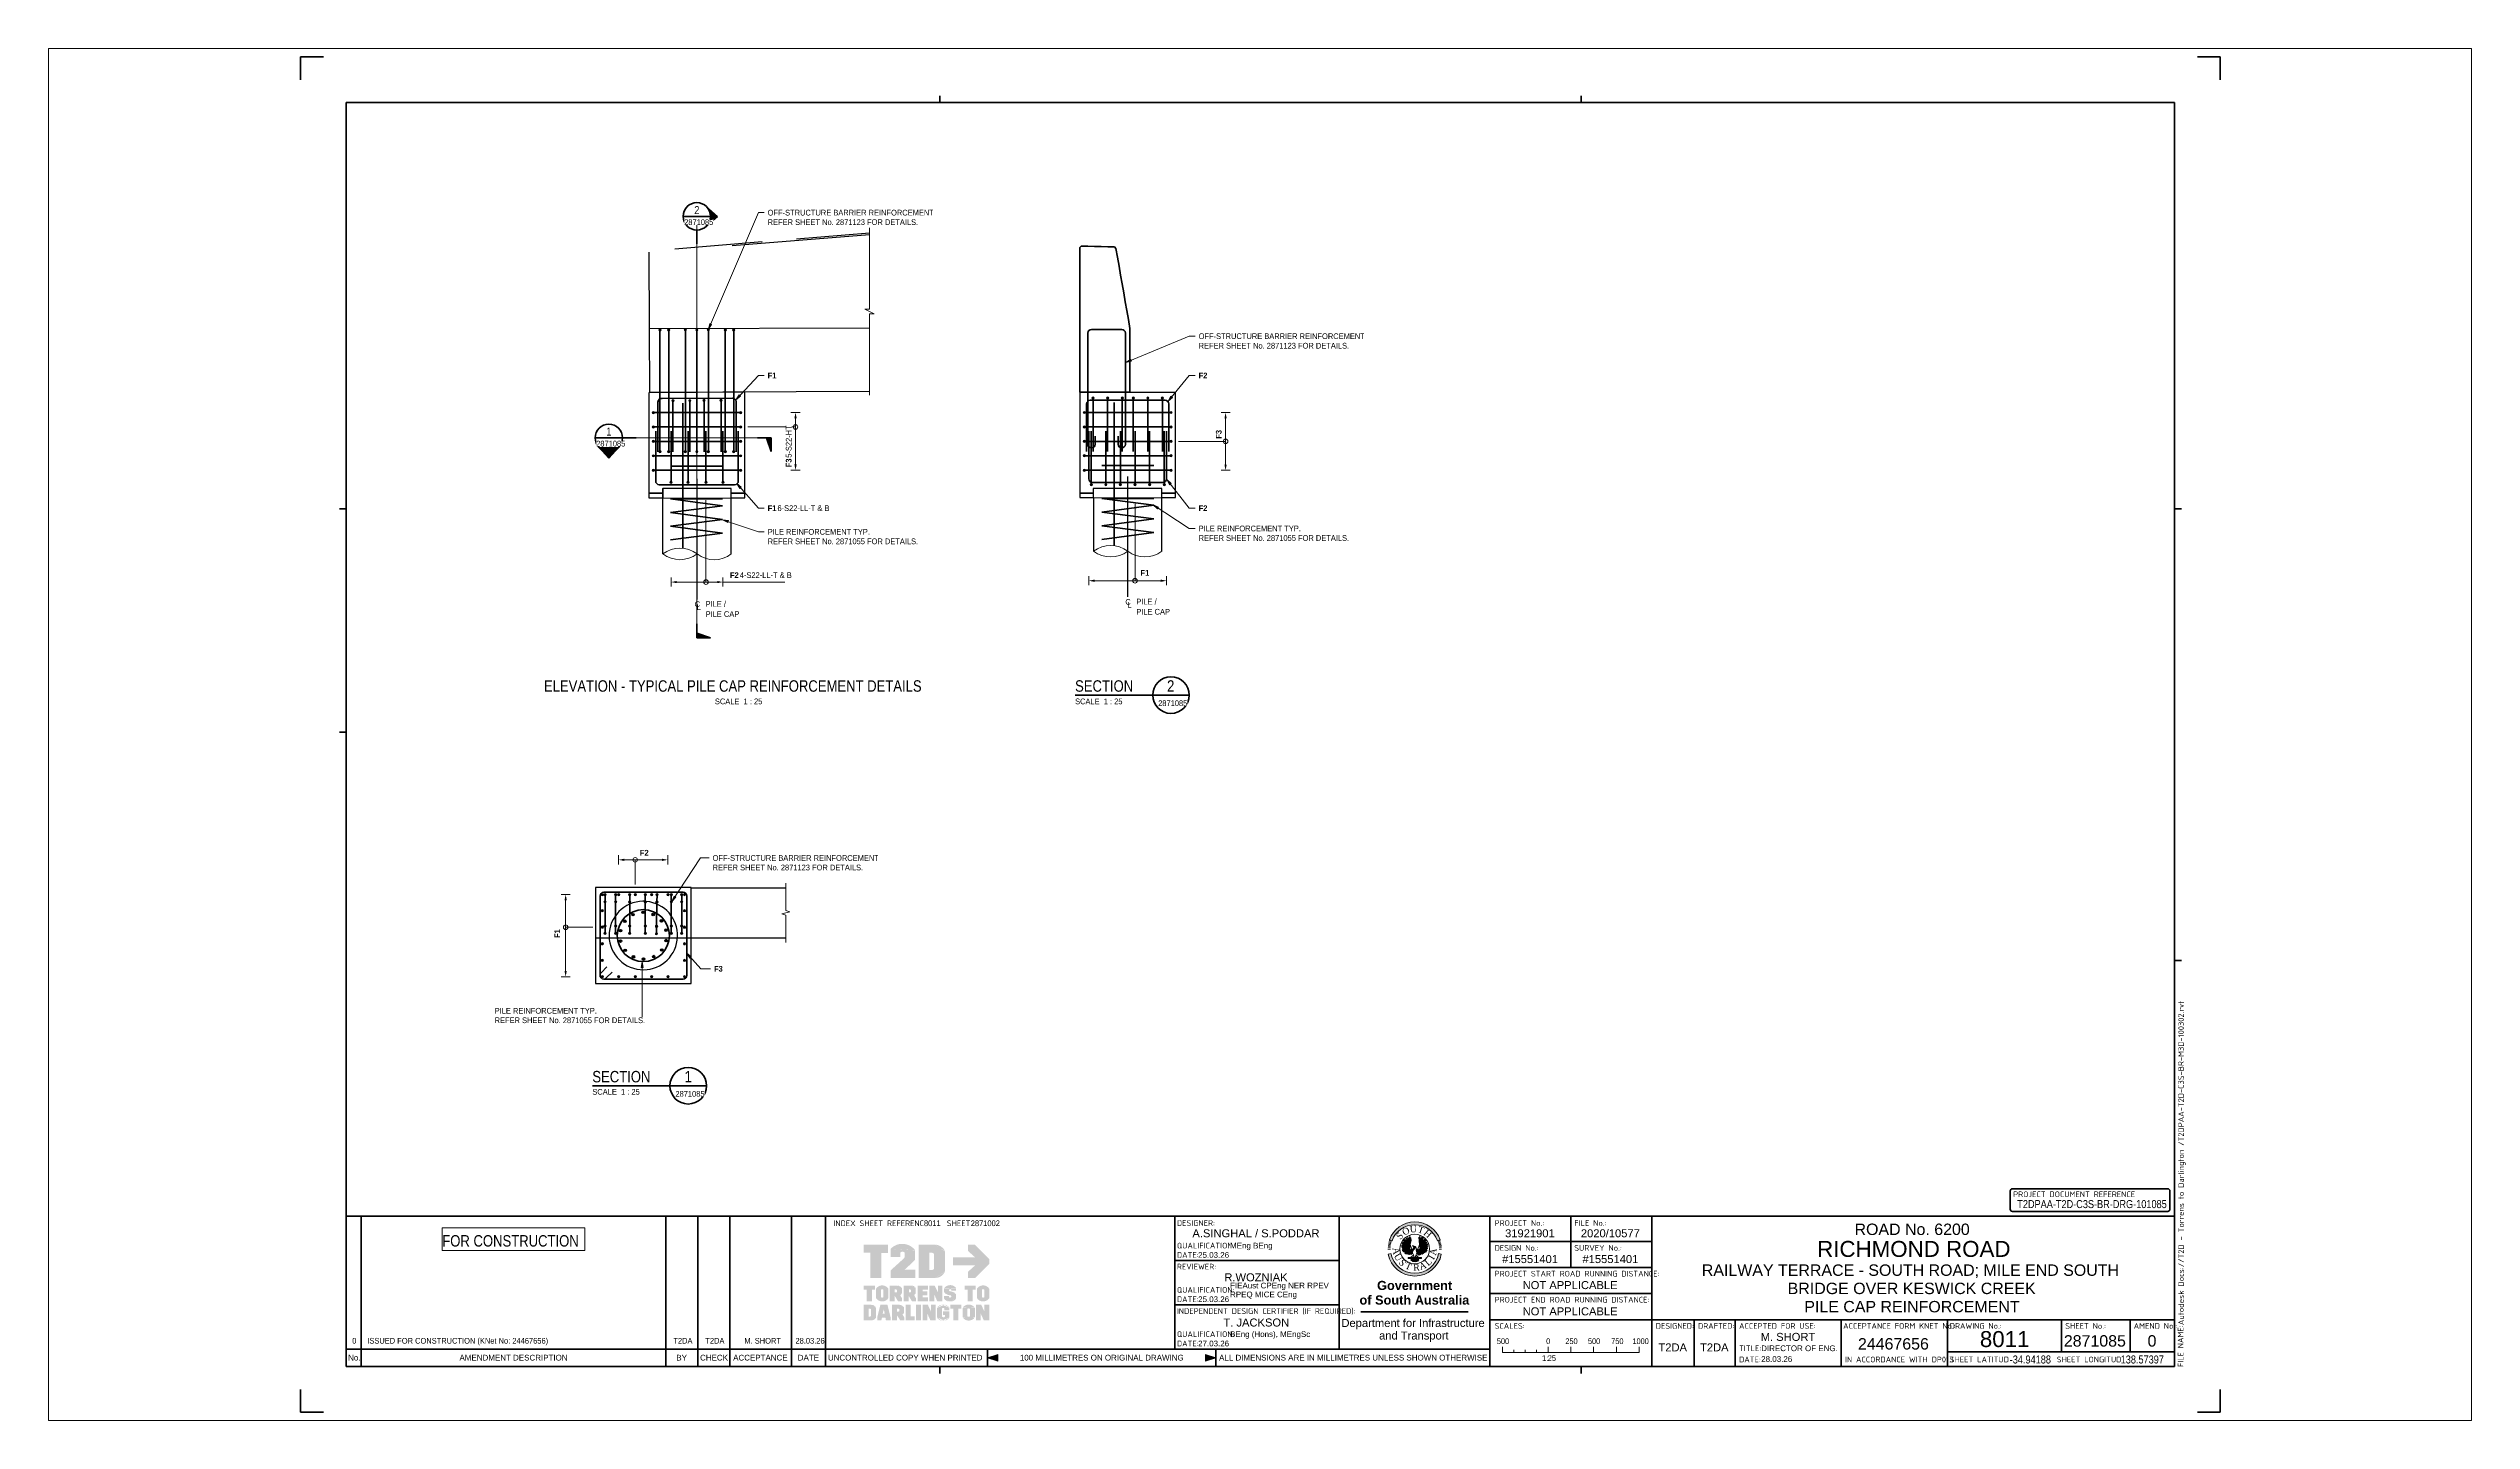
# Paper-space layout 'Layout1' of a CAD drawing. Header units: metres. Extents: x -0.11 to 0.95, y 0 to 0.6.
# The model-space entities are those that its viewports show. They can reach past a viewport. Long polylines and large blocks are cut down to what shows.
import ezdxf

# ---------------------------------------------------------------- set-up
doc = ezdxf.new("R2010")
doc.units = ezdxf.units.M
for name, pattern in [('Dot_Section Line', [0.02, 0, -0.02]), ('Hidden2_RSG', [0.0037, 0.0025, -0.0012]), ('JacobsCenter', [0.015, 0.009, -0.0015, 0.003, -0.0015]), ('JacobsDash', [0.0045, 0.003, -0.0015])]:
    doc.linetypes.add(name, pattern=pattern)
doc.layers.get('Defpoints').update_dxf_attribs({"color": 41})
for name, color, linetype, lineweight in [('A-ANNO-NOTE-STAMP', 10, 'Continuous', 18), ('BRIDGE-G-IMPT', 7, 'Continuous', 13), ('D-BDGE', 7, 'Continuous', 13), ('D-BDGE-FNDN-LINES-18-HID', 7, 'JacobsDash', 18), ('D-BDGE-FNDN-PILE-CAP', 7, 'Continuous', 50), ('D-BDGE-FNDN-PILE-CONC', 7, 'Continuous', 50), ('D-BDGE-GEN-MOD', 7, 'Continuous', 35), ('D-BDGE-LINE', 7, 'Continuous', 9), ('D-ENHA-ANNO-SYMB', 7, 'Continuous', 50), ('D-ENHA-ANNO-TEXT', 7, 'Continuous', 9), ('D-ENHA-GEN-LINE', 7, 'Continuous', 9), ('D-ENHA-TEXT', 7, 'Continuous', 9), ('D-ENHA-TITLEBLOCK', 7, 'Continuous', 9), ('G-ANNO-TTLB', 7, 'Continuous', 18)]:
    doc.layers.add(name, color=color, linetype=linetype, lineweight=lineweight)
doc.layers.add('D-BDGE-ANNO-NPLT', color=191, linetype='Continuous', plot=False)
doc.layers.get('D-BDGE-ANNO-NPLT').freeze()
doc.styles.add('Arial', font='arial.ttf', dxfattribs={"height": 0.0025})
doc.styles.add('Arial Narrow', font='ARIALN.TTF', dxfattribs={"height": 0.0035})
doc.styles.add('Arial Narrow_1', font='ARIALN.TTF', dxfattribs={"height": 0.005})
doc.styles.add('Arial Narrow_2', font='ARIALN.TTF', dxfattribs={"height": 0.0875})
doc.styles.add('Arial Narrow_3', font='ARIALN.TTF', dxfattribs={"height": 0.0625})
doc.styles.add('Arial Narrow_4', font='ARIALN.TTF', dxfattribs={"height": 0.0025})
doc.styles.add('Arial Narrow_5', font='ARIALN.TTF', dxfattribs={"width": 0.9, "height": 0.0025})
doc.styles.add('Arial Narrow_B', font='ARIALNB.TTF', dxfattribs={"height": 0.0625})
doc.styles.add('Arial_1', font='arial.ttf', dxfattribs={"height": 0.0035})
doc.styles.add('Arial_2', font='arial.ttf', dxfattribs={"height": 0.005})
doc.styles.add('Arial_3', font='arial.ttf', dxfattribs={"height": 0.007})
doc.styles.add('Arial_B', font='arialbd.ttf', dxfattribs={"height": 0.004})
doc.styles.add('ISOCPEUR', font='isocpeur.ttf', dxfattribs={"height": 0.0025})
doc.styles.add('Times New Roman', font='times.ttf', dxfattribs={"height": 0.008001})

# ---------------------------------------------------------------- blocks, each defined once
blk = doc.blocks.new('T2DPAA-T2D-PWA-DE-XRF-000001 - Drawing3_dwg-6272381-PILE CAP REINFORCEMENT')
at = {"layer": 'BRIDGE-G-IMPT'}
h = blk.add_hatch(color=256, dxfattribs=at)
edge = h.paths.add_edge_path()
edge.add_line((0.1549, 0.1015), (0.1515, 0.1021))
edge.add_arc((0.1226, 0.1077), 0.0295, 190.997, 349.003, ccw=False)
edge.add_line((0.0937, 0.1021), (0.0903, 0.1015))
edge.add_arc((0.1226, 0.1077), 0.0329, 190.997, 349.003)
edge = h.paths.add_edge_path()
edge.add_arc((0.1226, 0.1077), 0.0329, 20.0475, 159.9525, ccw=False)
edge.add_line((0.1535, 0.119), (0.1503, 0.1178))
edge.add_arc((0.1226, 0.1077), 0.0295, 20.0475, 159.9525)
edge.add_line((0.0949, 0.1178), (0.0917, 0.119))
h = blk.add_hatch(color=256, dxfattribs=at)
edge = h.paths.add_edge_path()
edge.add_arc((0.1226, 0.1077), 0.0329, 161.3902, 162.9856, ccw=False)
edge.add_line((0.0915, 0.1183), (0.0914, 0.1182))
edge.add_line((0.0915, 0.1183), (0.0947, 0.1172))
edge.add_line((0.0947, 0.1171), (0.0947, 0.1172))
edge.add_arc((0.1226, 0.1077), 0.0295, 161.3902, 162.9856)
edge.add_line((0.0944, 0.1163), (0.0911, 0.1174))
h = blk.add_hatch(color=256, dxfattribs=at)
edge = h.paths.add_edge_path()
edge.add_line((0.1206, 0.1074), (0.1207, 0.1074))
edge.add_line((0.1207, 0.1074), (0.1206, 0.1074))
edge = h.paths.add_edge_path()
edge.add_line((0.1166, 0.11), (0.1166, 0.1074))
edge.add_line((0.1166, 0.1074), (0.1183, 0.1065))
edge.add_line((0.1183, 0.1065), (0.119, 0.1076))
edge.add_line((0.119, 0.1076), (0.1204, 0.1079))
edge.add_line((0.1204, 0.1079), (0.1207, 0.1074))
edge.add_line((0.1207, 0.1074), (0.1211, 0.1067))
edge.add_line((0.1211, 0.1067), (0.1187, 0.1008))
edge.add_line((0.1187, 0.1008), (0.1178, 0.1012))
edge.add_line((0.1178, 0.1012), (0.1166, 0.1008))
edge.add_line((0.1166, 0.1008), (0.1161, 0.1012))
edge.add_line((0.1161, 0.1012), (0.1147, 0.101))
edge.add_line((0.1147, 0.101), (0.1143, 0.1017))
edge.add_line((0.1143, 0.1017), (0.1131, 0.1012))
edge.add_line((0.1131, 0.1012), (0.1128, 0.1022))
edge.add_line((0.1128, 0.1022), (0.1119, 0.1019))
edge.add_line((0.1119, 0.1019), (0.1119, 0.1029))
edge.add_line((0.1119, 0.1029), (0.1105, 0.1027))
edge.add_line((0.1105, 0.1027), (0.1107, 0.1043))
edge.add_line((0.1107, 0.1043), (0.1091, 0.1041))
edge.add_line((0.1091, 0.1041), (0.1095, 0.1057))
edge.add_line((0.1095, 0.1057), (0.1077, 0.106))
edge.add_line((0.1077, 0.106), (0.1081, 0.1069))
edge.add_line((0.1081, 0.1069), (0.1072, 0.1074))
edge.add_line((0.1072, 0.1074), (0.1081, 0.1091))
edge.add_line((0.1081, 0.1091), (0.1069, 0.11))
edge.add_line((0.1069, 0.11), (0.1081, 0.1112))
edge.add_line((0.1081, 0.1112), (0.1069, 0.1122))
edge.add_line((0.1069, 0.1122), (0.1085, 0.113))
edge.add_line((0.1085, 0.113), (0.1072, 0.1143))
edge.add_line((0.1072, 0.1143), (0.1095, 0.1145))
edge.add_line((0.1095, 0.1145), (0.1081, 0.116))
edge.add_line((0.1081, 0.116), (0.1105, 0.116))
edge.add_line((0.1105, 0.116), (0.1088, 0.1179))
edge.add_line((0.1088, 0.1179), (0.1119, 0.1163))
edge.add_line((0.1119, 0.1163), (0.1105, 0.1193))
edge.add_line((0.1105, 0.1193), (0.1138, 0.1172))
edge.add_line((0.1138, 0.1172), (0.1121, 0.121))
edge.add_line((0.1121, 0.121), (0.1147, 0.1181))
edge.add_line((0.1147, 0.1181), (0.1143, 0.1224))
edge.add_line((0.1143, 0.1224), (0.1159, 0.1188))
edge.add_line((0.1159, 0.1188), (0.1166, 0.1236))
edge.add_line((0.1166, 0.1236), (0.1171, 0.1207))
edge.add_line((0.1171, 0.1207), (0.1178, 0.1214))
edge.add_line((0.1178, 0.1214), (0.118, 0.1179))
edge.add_line((0.118, 0.1179), (0.1171, 0.1131))
edge.add_line((0.1171, 0.1131), (0.1178, 0.111))
edge.add_line((0.1178, 0.111), (0.1166, 0.11))
for points in [[(0.1105, 0.1193), (0.1088, 0.1179), (0.1119, 0.1163)], [(0.1369, 0.1093), (0.1385, 0.1081), (0.1367, 0.1074), (0.1376, 0.106), (0.1357, 0.106), (0.1367, 0.1043), (0.1348, 0.1043), (0.1348, 0.1031), (0.1336, 0.1034), (0.1331, 0.1022), (0.1322, 0.1024), (0.1317, 0.1015), (0.1305, 0.1017), (0.1301, 0.101), (0.1296, 0.1015), (0.1291, 0.1005), (0.1286, 0.1008), (0.1277, 0.1003), (0.1275, 0.101), (0.1268, 0.1003), (0.1251, 0.1029), (0.1242, 0.1065), (0.1246, 0.1076), (0.1263, 0.1076), (0.127, 0.1067), (0.1284, 0.1072), (0.1291, 0.11), (0.1275, 0.1112), (0.1282, 0.1133), (0.1275, 0.1219), (0.1284, 0.121), (0.1289, 0.1236), (0.1294, 0.1193), (0.1312, 0.1226), (0.1305, 0.1191), (0.1331, 0.1212), (0.1317, 0.1179), (0.1348, 0.1195), (0.1324, 0.116), (0.1364, 0.1179), (0.1341, 0.1155), (0.1371, 0.116), (0.1355, 0.1143), (0.1381, 0.1141), (0.1364, 0.1131), (0.1383, 0.1124), (0.1367, 0.1114), (0.1385, 0.11)], [(0.1312, 0.1226), (0.1331, 0.1212), (0.1305, 0.1191)], [(0.1348, 0.1195), (0.1364, 0.1179), (0.1324, 0.116)], [(0.1069, 0.1122), (0.1069, 0.11), (0.1081, 0.1112)], [(0.1081, 0.116), (0.1072, 0.1143), (0.1095, 0.1145)], [(0.1077, 0.106), (0.1091, 0.1041), (0.1095, 0.1057)], [(0.1105, 0.1027), (0.1119, 0.1019), (0.1119, 0.1029)], [(0.1225, 0.0967), (0.1233, 0.0985), (0.1277, 0.0943), (0.1263, 0.0929), (0.1237, 0.092), (0.1202, 0.0924), (0.1176, 0.0943), (0.1218, 0.0984)], [(0.1291, 0.1005), (0.1301, 0.101), (0.1296, 0.1015)], [(0.1317, 0.1015), (0.1331, 0.1022), (0.1322, 0.1024)], [(0.1383, 0.1124), (0.1381, 0.1141), (0.1364, 0.1131)]]:
    blk.add_hatch(color=256, dxfattribs=at).paths.add_polyline_path(points)
h = blk.add_hatch(color=256, dxfattribs=at)
edge = h.paths.add_edge_path()
edge.add_line((0.154, 0.1174), (0.1508, 0.1163))
edge.add_arc((0.1226, 0.1077), 0.0295, 17.0144, 18.6098)
edge.add_line((0.1505, 0.1172), (0.1505, 0.1171))
edge.add_line((0.1505, 0.1172), (0.1537, 0.1183))
edge.add_line((0.1538, 0.1182), (0.1537, 0.1183))
edge.add_arc((0.1226, 0.1077), 0.0329, 17.0144, 18.6098, ccw=False)
h = blk.add_hatch(color=256, dxfattribs=at)
edge = h.paths.add_edge_path()
edge.add_line((0.0931, 0.1083), (0.0897, 0.1083))
edge.add_arc((0.1226, 0.1077), 0.0329, 177.3415, 178.9368, ccw=False)
edge.add_line((0.0897, 0.1094), (0.0897, 0.1093))
edge.add_line((0.0897, 0.1094), (0.0932, 0.1092))
edge.add_line((0.0932, 0.1091), (0.0932, 0.1092))
edge.add_arc((0.1226, 0.1077), 0.0295, 177.3415, 178.9368)
h = blk.add_hatch(color=256, dxfattribs=at)
edge = h.paths.add_edge_path()
edge.add_line((0.0931, 0.1069), (0.0897, 0.1068))
edge.add_arc((0.1226, 0.1077), 0.0329, 180, 181.5953, ccw=False)
edge.add_line((0.0897, 0.1078), (0.0897, 0.1077))
edge.add_line((0.0897, 0.1078), (0.0931, 0.1078))
edge.add_line((0.0931, 0.1077), (0.0931, 0.1078))
edge.add_arc((0.1226, 0.1077), 0.0295, 180, 181.5953)
h = blk.add_hatch(color=256, dxfattribs=at)
edge = h.paths.add_edge_path()
edge.add_arc((0.1226, 0.1077), 0.0329, 174.6829, 176.2783, ccw=False)
edge.add_line((0.0899, 0.1109), (0.0898, 0.1108))
edge.add_line((0.0899, 0.1109), (0.0933, 0.1106))
edge.add_line((0.0933, 0.1105), (0.0933, 0.1106))
edge.add_arc((0.1226, 0.1077), 0.0295, 174.6829, 176.2783)
edge.add_line((0.0932, 0.1096), (0.0898, 0.1099))
h = blk.add_hatch(color=256, dxfattribs=at)
edge = h.paths.add_edge_path()
edge.add_arc((0.1226, 0.1077), 0.0329, 172.0244, 173.6197, ccw=False)
edge.add_line((0.09, 0.1124), (0.09, 0.1123))
edge.add_line((0.09, 0.1124), (0.0934, 0.1119))
edge.add_line((0.0934, 0.1118), (0.0934, 0.1119))
edge.add_arc((0.1226, 0.1077), 0.0295, 172.0244, 173.6197)
edge.add_line((0.0933, 0.111), (0.0899, 0.1114))
h = blk.add_hatch(color=256, dxfattribs=at)
edge = h.paths.add_edge_path()
edge.add_arc((0.1226, 0.1077), 0.0329, 169.3658, 170.9612, ccw=False)
edge.add_line((0.0903, 0.1139), (0.0903, 0.1138))
edge.add_line((0.0903, 0.1139), (0.0937, 0.1133))
edge.add_line((0.0936, 0.1132), (0.0937, 0.1133))
edge.add_arc((0.1226, 0.1077), 0.0295, 169.3658, 170.9612)
edge.add_line((0.0935, 0.1124), (0.0901, 0.1129))
h = blk.add_hatch(color=256, dxfattribs=at)
edge = h.paths.add_edge_path()
edge.add_arc((0.1226, 0.1077), 0.0329, 166.7073, 168.3026, ccw=False)
edge.add_line((0.0906, 0.1154), (0.0906, 0.1153))
edge.add_line((0.0906, 0.1154), (0.0939, 0.1146))
edge.add_line((0.0939, 0.1145), (0.0939, 0.1146))
edge.add_arc((0.1226, 0.1077), 0.0295, 166.7073, 168.3026)
edge.add_line((0.0937, 0.1137), (0.0904, 0.1144))
h = blk.add_hatch(color=256, dxfattribs=at)
edge = h.paths.add_edge_path()
edge.add_line((0.0941, 0.115), (0.0907, 0.1159))
edge.add_arc((0.1226, 0.1077), 0.0329, 164.0488, 165.6441, ccw=False)
edge.add_line((0.091, 0.1169), (0.091, 0.1168))
edge.add_line((0.091, 0.1169), (0.0943, 0.1159))
edge.add_line((0.0943, 0.1158), (0.0943, 0.1159))
edge.add_arc((0.1226, 0.1077), 0.0295, 164.0488, 165.6441)
h = blk.add_hatch(color=256, dxfattribs=at)
edge = h.paths.add_edge_path()
edge.add_line((0.1232, 0.1095), (0.1225, 0.1076))
edge.add_line((0.1225, 0.1076), (0.1207, 0.1074))
edge.add_line((0.1207, 0.1074), (0.1207, 0.1074))
edge.add_line((0.1207, 0.1074), (0.1216, 0.1086))
edge.add_line((0.1216, 0.1086), (0.1197, 0.1119))
edge.add_line((0.1197, 0.1119), (0.1232, 0.1107))
edge.add_line((0.1232, 0.1107), (0.1239, 0.1098))
edge.add_line((0.1239, 0.1098), (0.1232, 0.1095))
h = blk.add_hatch(color=256, dxfattribs=at)
edge = h.paths.add_edge_path()
edge.add_arc((0.1226, 0.1077), 0.0295, 14.3559, 15.9512)
edge.add_line((0.1509, 0.1159), (0.1509, 0.1158))
edge.add_line((0.1509, 0.1159), (0.1542, 0.1169))
edge.add_line((0.1542, 0.1168), (0.1542, 0.1169))
edge.add_arc((0.1226, 0.1077), 0.0329, 14.3559, 15.9512, ccw=False)
edge.add_line((0.1545, 0.1159), (0.1511, 0.115))
h = blk.add_hatch(color=256, dxfattribs=at)
edge = h.paths.add_edge_path()
edge.add_line((0.1548, 0.1144), (0.1514, 0.1137))
edge.add_arc((0.1226, 0.1077), 0.0295, 11.6974, 13.2927)
edge.add_line((0.1512, 0.1146), (0.1513, 0.1145))
edge.add_line((0.1512, 0.1146), (0.1546, 0.1154))
edge.add_line((0.1546, 0.1153), (0.1546, 0.1154))
edge.add_arc((0.1226, 0.1077), 0.0329, 11.6974, 13.2927, ccw=False)
h = blk.add_hatch(color=256, dxfattribs=at)
edge = h.paths.add_edge_path()
edge.add_arc((0.1226, 0.1077), 0.0295, 9.0388, 10.6342)
edge.add_line((0.1515, 0.1133), (0.1515, 0.1132))
edge.add_line((0.1515, 0.1133), (0.1549, 0.1139))
edge.add_line((0.1549, 0.1138), (0.1549, 0.1139))
edge.add_arc((0.1226, 0.1077), 0.0329, 9.0388, 10.6342, ccw=False)
edge.add_line((0.1551, 0.1129), (0.1517, 0.1124))
h = blk.add_hatch(color=256, dxfattribs=at)
edge = h.paths.add_edge_path()
edge.add_arc((0.1226, 0.1077), 0.0295, 6.3803, 7.9756)
edge.add_line((0.1518, 0.1119), (0.1518, 0.1118))
edge.add_line((0.1518, 0.1119), (0.1552, 0.1124))
edge.add_line((0.1552, 0.1123), (0.1552, 0.1124))
edge.add_arc((0.1226, 0.1077), 0.0329, 6.3803, 7.9756, ccw=False)
edge.add_line((0.1553, 0.1114), (0.1519, 0.111))
h = blk.add_hatch(color=256, dxfattribs=at)
edge = h.paths.add_edge_path()
edge.add_line((0.1554, 0.1099), (0.152, 0.1096))
edge.add_arc((0.1226, 0.1077), 0.0295, 3.7217, 5.3171)
edge.add_line((0.1519, 0.1106), (0.1519, 0.1105))
edge.add_line((0.1519, 0.1106), (0.1553, 0.1109))
edge.add_line((0.1553, 0.1108), (0.1553, 0.1109))
edge.add_arc((0.1226, 0.1077), 0.0329, 3.7217, 5.3171, ccw=False)
h = blk.add_hatch(color=256, dxfattribs=at)
edge = h.paths.add_edge_path()
edge.add_line((0.1555, 0.1083), (0.1521, 0.1083))
edge.add_arc((0.1226, 0.1077), 0.0295, 1.0632, 2.6585)
edge.add_line((0.152, 0.1092), (0.152, 0.1091))
edge.add_line((0.152, 0.1092), (0.1554, 0.1094))
edge.add_line((0.1555, 0.1093), (0.1554, 0.1094))
edge.add_arc((0.1226, 0.1077), 0.0329, 1.0632, 2.6585, ccw=False)
h = blk.add_hatch(color=256, dxfattribs=at)
edge = h.paths.add_edge_path()
edge.add_line((0.1555, 0.1068), (0.152, 0.1069))
edge.add_arc((0.1226, 0.1077), 0.0295, 358.4047, 360)
edge.add_line((0.1521, 0.1078), (0.1521, 0.1077))
edge.add_line((0.1521, 0.1078), (0.1555, 0.1078))
edge.add_line((0.1555, 0.1077), (0.1555, 0.1078))
edge.add_arc((0.1226, 0.1077), 0.0329, 358.4047, 360, ccw=False)
for p, q in [((0.0917, 0.119), (0.0949, 0.1178)), ((0.1105, 0.1193), (0.1088, 0.1179)), ((0.1119, 0.1163), (0.1105, 0.1193)), ((0.1305, 0.1191), (0.1312, 0.1226)), ((0.1331, 0.1212), (0.1305, 0.1191)), ((0.1312, 0.1226), (0.1331, 0.1212)), ((0.1324, 0.116), (0.1348, 0.1195)), ((0.1348, 0.1195), (0.1364, 0.1179)), ((0.1503, 0.1178), (0.1535, 0.119)), ((0.0903, 0.1015), (0.0937, 0.1021)), ((0.1069, 0.1122), (0.1069, 0.11)), ((0.1081, 0.1112), (0.1069, 0.1122)), ((0.1069, 0.11), (0.1081, 0.1112)), ((0.1081, 0.116), (0.1072, 0.1143)), ((0.1072, 0.1143), (0.1095, 0.1145)), ((0.1077, 0.106), (0.1091, 0.1041)), ((0.1095, 0.1057), (0.1077, 0.106)), ((0.1095, 0.1145), (0.1081, 0.116)), ((0.1088, 0.1179), (0.1119, 0.1163)), ((0.1091, 0.1041), (0.1095, 0.1057)), ((0.1119, 0.1029), (0.1105, 0.1027)), ((0.1105, 0.1027), (0.1119, 0.1019)), ((0.1119, 0.1019), (0.1119, 0.1029)), ((0.115, 0.0967), (0.1197, 0.0967)), ((0.1211, 0.1003), (0.1173, 0.0974)), ((0.1244, 0.1003), (0.1272, 0.0974)), ((0.1256, 0.0967), (0.1308, 0.0967)), ((0.1296, 0.1015), (0.1291, 0.1005)), ((0.1291, 0.1005), (0.1301, 0.101)), ((0.1301, 0.101), (0.1296, 0.1015)), ((0.1322, 0.1024), (0.1317, 0.1015)), ((0.1317, 0.1015), (0.1331, 0.1022)), ((0.1331, 0.1022), (0.1322, 0.1024)), ((0.1364, 0.1179), (0.1324, 0.116)), ((0.1381, 0.1141), (0.1364, 0.1131)), ((0.1364, 0.1131), (0.1383, 0.1124)), ((0.1383, 0.1124), (0.1381, 0.1141)), ((0.1515, 0.1021), (0.1549, 0.1015))]:
    blk.add_line(p, q, dxfattribs=at)
at = {"layer": 'BRIDGE-G-IMPT', "flags": 128}
for points in [[(0.1085, 0.113), (0.1072, 0.1143), (0.1095, 0.1145), (0.1081, 0.116), (0.1105, 0.116), (0.1088, 0.1179), (0.1119, 0.1163), (0.1105, 0.1193), (0.1138, 0.1172), (0.1121, 0.121), (0.1147, 0.1181), (0.1143, 0.1224), (0.1159, 0.1188), (0.1166, 0.1236), (0.1171, 0.1207), (0.1178, 0.1214), (0.118, 0.1179), (0.1171, 0.1131), (0.119, 0.1076), (0.1204, 0.1079), (0.1211, 0.1067), (0.1187, 0.1008), (0.1178, 0.1012), (0.1166, 0.1008), (0.1161, 0.1012), (0.1147, 0.101), (0.1143, 0.1017), (0.1131, 0.1012), (0.1128, 0.1022), (0.1119, 0.1019), (0.1119, 0.1029), (0.1105, 0.1027), (0.1107, 0.1043), (0.1091, 0.1041), (0.1095, 0.1057), (0.1077, 0.106), (0.1081, 0.1069), (0.1072, 0.1074), (0.1081, 0.1091), (0.1069, 0.11), (0.1081, 0.1112), (0.1069, 0.1122), (0.1087, 0.1131)], [(0.1199, 0.1031), (0.1225, 0.0967), (0.1251, 0.1029), (0.1242, 0.1065), (0.1246, 0.1076), (0.1263, 0.1076), (0.1282, 0.1133), (0.1275, 0.1219), (0.1284, 0.121), (0.1289, 0.1236), (0.1294, 0.1193), (0.1312, 0.1226), (0.1305, 0.1191), (0.1331, 0.1212), (0.1317, 0.1179), (0.1348, 0.1195), (0.1324, 0.116), (0.1364, 0.1179), (0.1341, 0.1155), (0.1371, 0.116), (0.1355, 0.1143), (0.1381, 0.1141), (0.1364, 0.1131), (0.1383, 0.1124), (0.1367, 0.1114), (0.1385, 0.11), (0.1369, 0.1093), (0.1385, 0.1081), (0.1367, 0.1074), (0.1376, 0.106), (0.1357, 0.106), (0.1367, 0.1043), (0.1348, 0.1043), (0.1348, 0.1031), (0.1336, 0.1034), (0.1331, 0.1022), (0.1322, 0.1024), (0.1317, 0.1015), (0.1305, 0.1017), (0.1301, 0.101), (0.1296, 0.1015), (0.1291, 0.1005), (0.1286, 0.1008), (0.1277, 0.1003), (0.1275, 0.101), (0.1268, 0.1003), (0.1251, 0.1029)], [(0.1206, 0.0974), (0.1145, 0.0974), (0.1145, 0.0962), (0.1194, 0.0962)], [(0.119, 0.1076), (0.1183, 0.1065), (0.1166, 0.1074), (0.1166, 0.11), (0.1178, 0.111)], [(0.1218, 0.0984), (0.1176, 0.0943), (0.1202, 0.0924), (0.1237, 0.092), (0.1263, 0.0929), (0.1277, 0.0943), (0.1233, 0.0985)], [(0.1239, 0.1098), (0.1244, 0.1091), (0.1246, 0.1076)], [(0.1246, 0.0974), (0.1308, 0.0974), (0.1308, 0.0962), (0.126, 0.0962)], [(0.1263, 0.1076), (0.127, 0.1067), (0.1284, 0.1072), (0.1291, 0.11), (0.1275, 0.1112)]]:
    blk.add_lwpolyline(points, dxfattribs=at)
blk.add_lwpolyline([(0.1206, 0.1074), (0.1216, 0.1086), (0.1197, 0.1119), (0.1232, 0.1107), (0.1239, 0.1098), (0.1232, 0.1095), (0.1225, 0.1076)], close=True, dxfattribs=at)
at = {"layer": 'BRIDGE-G-IMPT'}
blk.add_circle((0.1226, 0.1077), 0.018, dxfattribs=at)
for radius, start, end in [(0.0329, 20.0475, 159.9525), (0.0295, 20.0475, 159.9525), (0.0329, 190.997, 349.003), (0.0295, 190.997, 349.003)]:
    blk.add_arc((0.1226, 0.1077), radius, start, end, dxfattribs=at)
at = {"layer": 'BRIDGE-G-IMPT', "lineweight": 9, "char_height": 0.008, "attachment_point": 2, "line_spacing_factor": 1.029793, "style": 'Times New Roman'}
for s, insert, width, rotation in [('S', (0.1012, 0.1263), 0.008041, 49.0663), ('O', (0.1099, 0.133), 0.010353, 26.6943), ('U', (0.1205, 0.136), 0.010353, 4.3222), ('T', (0.1314, 0.1347), 0.008744, 341.9502), ('H', (0.141, 0.1293), 0.010353, 319.5782), ('A', (0.104, 0.106), 0.010353, 279.6978), ('U', (0.1058, 0.0996), 0.010353, 300.15), ('S', (0.1107, 0.0935), 0.008041, 310.3575), ('T', (0.1164, 0.0903), 0.008744, 336.9699), ('R', (0.1244, 0.0893), 0.009549, 3.701), ('A', (0.1307, 0.0909), 0.010353, 21.3382), ('L', (0.1363, 0.0949), 0.008744, 42.375), ('I', (0.1395, 0.0995), 0.004825, 60.5783), ('A', (0.141, 0.1048), 0.010353, 83.64)]:
    blk.add_mtext(s, dxfattribs=dict(at, insert=insert, width=width, rotation=rotation))
blk = doc.blocks.new('T2DPAA-T2D-PWA-DE-XRF-000001 - Standard-7771774-PILE CAP REINFORCEMENT')
at = {"layer": 'BRIDGE-G-IMPT', "lineweight": 9}
for points in [[(0.3055, 0.0254), (0.3055, 0.0239), (0.3055, 0.0224), (0.301, 0.0239)], [(0.3965, 0.0254), (0.401, 0.0239), (0.3965, 0.0224), (0.3965, 0.0239)]]:
    blk.add_hatch(color=256, dxfattribs=at).paths.add_polyline_path(points)
at = {"layer": 'D-ENHA-TITLEBLOCK', "true_color": 0x1d4a5c}
h = blk.add_hatch(color=139, dxfattribs=at)
edge = h.paths.add_edge_path()
edge.add_line((0.2623, 0.0443), (0.2623, 0.0452))
edge.add_arc((0.2616, 0.044), 0.00145, 58.8241, 99.793)
edge.add_line((0.2613, 0.0454), (0.2613, 0.0441))
edge.add_arc((0.2616, 0.0455), 0.00141, 259.7202, 301.6629)
edge = h.paths.add_edge_path()
edge.add_arc((0.2625, 0.0448), 0.00224, 301.808, 330.1086, ccw=False)
edge.add_line((0.2637, 0.0429), (0.2645, 0.0415))
edge.add_line((0.2645, 0.0415), (0.2645, 0.0403))
edge.add_line((0.2645, 0.0403), (0.2627, 0.0403))
edge.add_line((0.2627, 0.0403), (0.2613, 0.0425))
edge.add_line((0.2613, 0.0425), (0.2613, 0.0403))
edge.add_line((0.2613, 0.0403), (0.2591, 0.0403))
edge.add_line((0.2591, 0.0403), (0.2591, 0.0471))
edge.add_line((0.2591, 0.0471), (0.2624, 0.0471))
edge.add_arc((0.2623, 0.0446), 0.00248, 32.8357, 87.7033, ccw=False)
edge.add_line((0.2644, 0.046), (0.2644, 0.0437))
edge = h.paths.add_edge_path()
edge.add_line((0.2674, 0.0527), (0.2674, 0.0537))
edge.add_arc((0.2667, 0.0524), 0.00145, 58.8241, 99.793)
edge.add_line((0.2665, 0.0539), (0.2665, 0.0526))
edge.add_arc((0.2667, 0.0539), 0.00141, 259.7202, 301.6629)
edge = h.paths.add_edge_path()
edge.add_arc((0.2676, 0.0532), 0.00224, 301.808, 330.1086, ccw=False)
edge.add_line((0.2688, 0.0513), (0.2696, 0.0499))
edge.add_line((0.2696, 0.0499), (0.2696, 0.0487))
edge.add_line((0.2696, 0.0487), (0.2678, 0.0487))
edge.add_line((0.2678, 0.0487), (0.2664, 0.051))
edge.add_line((0.2664, 0.051), (0.2664, 0.0487))
edge.add_line((0.2664, 0.0487), (0.2642, 0.0487))
edge.add_line((0.2642, 0.0487), (0.2642, 0.0555))
edge.add_line((0.2642, 0.0555), (0.2676, 0.0555))
edge.add_arc((0.2675, 0.0531), 0.00248, 32.8357, 87.7033, ccw=False)
edge.add_line((0.2695, 0.0544), (0.2695, 0.0521))
edge = h.paths.add_edge_path()
edge.add_line((0.2499, 0.0422), (0.2499, 0.0452))
edge.add_arc((0.2491, 0.0441), 0.00138, 56.3448, 98.7814)
edge.add_line((0.2489, 0.0454), (0.2489, 0.0419))
edge.add_arc((0.2491, 0.0433), 0.00138, 261.2186, 303.6552)
edge = h.paths.add_edge_path()
edge.add_line((0.2613, 0.0527), (0.2613, 0.0537))
edge.add_arc((0.2606, 0.0524), 0.00145, 58.8241, 99.793)
edge.add_line((0.2603, 0.0539), (0.2603, 0.0526))
edge.add_arc((0.2606, 0.0539), 0.00141, 259.7202, 301.6629)
edge = h.paths.add_edge_path()
edge.add_line((0.2502, 0.0403), (0.2467, 0.0403))
edge.add_line((0.2467, 0.0403), (0.2467, 0.0471))
edge.add_line((0.2467, 0.0471), (0.2501, 0.0471))
edge.add_arc((0.25, 0.0447), 0.00241, 26.2483, 85.5583, ccw=False)
edge.add_line((0.2521, 0.0457), (0.2521, 0.0416))
edge.add_arc((0.2502, 0.0424), 0.00209, 270, 338.4707, ccw=False)
h.paths.add_polyline_path([(0.2555, 0.0451), (0.255, 0.0432), (0.2559, 0.0432)])
h.paths.add_polyline_path([(0.2585, 0.0415), (0.2585, 0.0403), (0.2564, 0.0403), (0.2562, 0.0415), (0.2547, 0.0415), (0.2544, 0.0403), (0.2526, 0.0403), (0.2526, 0.0415), (0.254, 0.0471), (0.2571, 0.0471)])
h.paths.add_polyline_path([(0.2673, 0.042), (0.269, 0.042), (0.269, 0.0403), (0.2651, 0.0403), (0.2651, 0.0471), (0.2673, 0.0471)])
h.paths.add_polyline_path([(0.2718, 0.0403), (0.2696, 0.0403), (0.2696, 0.0471), (0.2718, 0.0471)])
h.paths.add_polyline_path([(0.2762, 0.0441), (0.2762, 0.0471), (0.2782, 0.0471), (0.2782, 0.0403), (0.2759, 0.0403), (0.2746, 0.0432), (0.2746, 0.0403), (0.2725, 0.0403), (0.2725, 0.0471), (0.2748, 0.0471)])
edge = h.paths.add_edge_path()
edge.add_arc((0.2817, 0.0424), 0.000774, 214.5178, 325.4822)
edge.add_line((0.2823, 0.0419), (0.2823, 0.0427))
edge.add_line((0.2823, 0.0427), (0.2815, 0.0427))
edge.add_line((0.2815, 0.0427), (0.2815, 0.0443))
edge.add_line((0.2815, 0.0443), (0.2842, 0.0443))
edge.add_line((0.2842, 0.0443), (0.2842, 0.0415))
edge.add_arc((0.2819, 0.0428), 0.00262, 274.1131, 330.4929, ccw=False)
edge.add_arc((0.2815, 0.0434), 0.00327, 260.2337, 279.7663, ccw=False)
edge.add_arc((0.2812, 0.0429), 0.00275, 208.3817, 264.7517, ccw=False)
edge.add_line((0.2788, 0.0416), (0.2788, 0.0458))
edge.add_arc((0.2812, 0.0445), 0.00268, 94.8448, 152.8409, ccw=False)
edge.add_arc((0.2815, 0.0424), 0.00482, 83.0812, 96.9188, ccw=False)
edge.add_arc((0.2818, 0.0444), 0.00278, 31.3102, 83.6241, ccw=False)
edge.add_line((0.2842, 0.0459), (0.2842, 0.0447))
edge.add_line((0.2842, 0.0447), (0.282, 0.0447))
edge.add_line((0.282, 0.0447), (0.282, 0.0455))
edge.add_arc((0.2815, 0.0451), 0.000641, 40.732, 139.268)
edge.add_line((0.281, 0.0455), (0.281, 0.0419))
h.paths.add_polyline_path([(0.2882, 0.0403), (0.2859, 0.0403), (0.2859, 0.0454), (0.2846, 0.0454), (0.2846, 0.0471), (0.2895, 0.0471), (0.2895, 0.0454), (0.2882, 0.0454)])
edge = h.paths.add_edge_path()
edge.add_arc((0.2927, 0.0429), 0.00104, 239.6549, 300.3451)
edge.add_line((0.2932, 0.042), (0.2932, 0.0454))
edge.add_arc((0.2927, 0.0445), 0.00103, 59.5446, 120.4554)
edge.add_line((0.2921, 0.0454), (0.2921, 0.042))
edge = h.paths.add_edge_path()
edge.add_arc((0.2927, 0.0434), 0.00323, 212.7347, 327.2653, ccw=False)
edge.add_line((0.29, 0.0417), (0.29, 0.0458))
edge.add_arc((0.2927, 0.044), 0.00323, 32.6408, 147.3592, ccw=False)
edge.add_line((0.2954, 0.0458), (0.2954, 0.0417))
h.paths.add_polyline_path([(0.3017, 0.0403), (0.2993, 0.0403), (0.298, 0.0432), (0.298, 0.0403), (0.2959, 0.0403), (0.2959, 0.0471), (0.2982, 0.0471), (0.2996, 0.0441), (0.2996, 0.0471), (0.3017, 0.0471)])
edge = h.paths.add_edge_path()
edge.add_arc((0.299, 0.0513), 0.00104, 239.6549, 300.3451)
edge.add_line((0.2995, 0.0504), (0.2995, 0.0538))
edge.add_arc((0.299, 0.0529), 0.00103, 59.5446, 120.4554)
edge.add_line((0.2985, 0.0538), (0.2985, 0.0504))
edge = h.paths.add_edge_path()
edge.add_arc((0.299, 0.0518), 0.00323, 212.7347, 327.2653, ccw=False)
edge.add_line((0.2963, 0.0501), (0.2963, 0.0542))
edge.add_arc((0.299, 0.0524), 0.00323, 32.6408, 147.3592, ccw=False)
edge.add_line((0.3017, 0.0542), (0.3017, 0.0501))
h.paths.add_polyline_path([(0.2945, 0.0487), (0.2923, 0.0487), (0.2923, 0.0538), (0.2909, 0.0538), (0.2909, 0.0555), (0.2958, 0.0555), (0.2958, 0.0538), (0.2945, 0.0538)])
edge = h.paths.add_edge_path()
edge.add_line((0.2872, 0.0518), (0.2872, 0.0499))
edge.add_arc((0.2849, 0.0513), 0.0027, 273.7285, 329.3952, ccw=False)
edge.add_line((0.285, 0.0486), (0.2841, 0.0486))
edge.add_arc((0.2842, 0.0512), 0.00266, 210.1626, 267.7624, ccw=False)
edge.add_line((0.2819, 0.0499), (0.2819, 0.051))
edge.add_line((0.2819, 0.051), (0.2841, 0.051))
edge.add_arc((0.2845, 0.0508), 0.000522, 155.2714, 300.4507)
edge.add_arc((0.2846, 0.0508), 0.000487, 289.6558, 416.8121)
edge.add_line((0.2849, 0.0512), (0.2834, 0.0515))
edge.add_arc((0.2841, 0.054), 0.00253, 213.4271, 255.8381, ccw=False)
edge.add_line((0.2819, 0.0526), (0.2819, 0.0544))
edge.add_arc((0.2846, 0.0525), 0.00325, 35.8397, 144.1603, ccw=False)
edge.add_line((0.2872, 0.0544), (0.2872, 0.0533))
edge.add_line((0.2872, 0.0533), (0.2851, 0.0533))
edge.add_arc((0.2846, 0.0535), 0.000494, 335.3316, 479.9481)
edge.add_arc((0.2845, 0.0535), 0.000428, 103.9979, 246.4243)
edge.add_line((0.2843, 0.0531), (0.2853, 0.0529))
edge.add_arc((0.2849, 0.0501), 0.00281, 35.1328, 82.3403, ccw=False)
h.paths.add_polyline_path([(0.2792, 0.0526), (0.2792, 0.0555), (0.2812, 0.0555), (0.2812, 0.0487), (0.2789, 0.0487), (0.2776, 0.0517), (0.2776, 0.0487), (0.2755, 0.0487), (0.2755, 0.0555), (0.2778, 0.0555)])
h.paths.add_polyline_path([(0.2725, 0.053), (0.2746, 0.053), (0.2746, 0.0513), (0.2725, 0.0513), (0.2725, 0.0504), (0.2748, 0.0504), (0.2748, 0.0487), (0.2703, 0.0487), (0.2703, 0.0555), (0.2748, 0.0555), (0.2748, 0.0538), (0.2725, 0.0538)])
edge = h.paths.add_edge_path()
edge.add_arc((0.2615, 0.0532), 0.00224, 301.808, 330.1086, ccw=False)
edge.add_line((0.2627, 0.0513), (0.2635, 0.0499))
edge.add_line((0.2635, 0.0499), (0.2635, 0.0487))
edge.add_line((0.2635, 0.0487), (0.2617, 0.0487))
edge.add_line((0.2617, 0.0487), (0.2603, 0.051))
edge.add_line((0.2603, 0.051), (0.2603, 0.0487))
edge.add_line((0.2603, 0.0487), (0.2581, 0.0487))
edge.add_line((0.2581, 0.0487), (0.2581, 0.0555))
edge.add_line((0.2581, 0.0555), (0.2614, 0.0555))
edge.add_arc((0.2613, 0.0531), 0.00248, 32.8357, 87.7033, ccw=False)
edge.add_line((0.2634, 0.0544), (0.2634, 0.0521))
edge = h.paths.add_edge_path()
edge.add_line((0.2543, 0.0538), (0.2543, 0.0504))
edge.add_arc((0.2548, 0.0513), 0.00104, 239.6549, 300.3451)
edge.add_line((0.2553, 0.0504), (0.2553, 0.0538))
edge.add_arc((0.2548, 0.0529), 0.00103, 59.5446, 120.4554)
edge = h.paths.add_edge_path()
edge.add_line((0.2521, 0.0501), (0.2521, 0.0542))
edge.add_arc((0.2548, 0.0524), 0.00323, 32.6408, 147.3592, ccw=False)
edge.add_line((0.2575, 0.0542), (0.2575, 0.0501))
edge.add_arc((0.2548, 0.0518), 0.00323, 212.7347, 327.2653, ccw=False)
h.paths.add_polyline_path([(0.2503, 0.0487), (0.248, 0.0487), (0.248, 0.0538), (0.2467, 0.0538), (0.2467, 0.0555), (0.2516, 0.0555), (0.2516, 0.0538), (0.2503, 0.0538)])
h.paths.add_polyline_path([(0.3017, 0.0672), (0.3017, 0.0651), (0.2955, 0.0588), (0.2924, 0.0588), (0.2924, 0.0616), (0.2955, 0.0644), (0.2858, 0.0644), (0.2858, 0.0679), (0.2955, 0.0679), (0.2924, 0.0707), (0.2924, 0.0734), (0.2955, 0.0734)])
edge = h.paths.add_edge_path()
edge.add_line((0.2768, 0.0699), (0.2754, 0.0699))
edge.add_line((0.2754, 0.0699), (0.2754, 0.0624))
edge.add_line((0.2754, 0.0624), (0.2768, 0.0624))
edge.add_arc((0.2767, 0.0633), 0.000915, 277.9427, 335.4563)
edge.add_line((0.2775, 0.0629), (0.2775, 0.0694))
edge.add_arc((0.2767, 0.0689), 0.000957, 31.2517, 83.8556)
edge = h.paths.add_edge_path()
edge.add_line((0.2781, 0.0589), (0.2707, 0.0589))
edge.add_line((0.2707, 0.0589), (0.2707, 0.0734))
edge.add_line((0.2707, 0.0734), (0.2781, 0.0734))
edge.add_arc((0.2777, 0.0683), 0.00519, 26.2483, 85.5583, ccw=False)
edge.add_line((0.2823, 0.0705), (0.2823, 0.0617))
edge.add_arc((0.2781, 0.0634), 0.00451, 270, 338.4707, ccw=False)
edge = h.paths.add_edge_path()
edge.add_line((0.2627, 0.0699), (0.2627, 0.0681))
edge.add_line((0.2627, 0.0681), (0.2585, 0.0681))
edge.add_line((0.2585, 0.0681), (0.2585, 0.0716))
edge.add_arc((0.2636, 0.0668), 0.00703, 37.1177, 136.9917, ccw=False)
edge.add_line((0.2692, 0.071), (0.2692, 0.0671))
edge.add_arc((0.2674, 0.0677), 0.00193, 316.9738, 340.8309, ccw=False)
edge.add_line((0.2688, 0.0664), (0.268, 0.0656))
edge.add_line((0.268, 0.0656), (0.2646, 0.0625))
edge.add_line((0.2646, 0.0625), (0.2693, 0.0625))
edge.add_line((0.2693, 0.0625), (0.2693, 0.0588))
edge.add_line((0.2693, 0.0588), (0.2585, 0.0588))
edge.add_line((0.2585, 0.0588), (0.2585, 0.0622))
edge.add_line((0.2585, 0.0622), (0.2638, 0.067))
edge.add_line((0.2638, 0.067), (0.2647, 0.068))
edge.add_line((0.2647, 0.068), (0.2647, 0.0699))
edge.add_arc((0.2637, 0.0691), 0.00131, 40.7337, 139.2663)
h.paths.add_polyline_path([(0.2467, 0.0734), (0.2573, 0.0734), (0.2573, 0.0698), (0.2544, 0.0698), (0.2544, 0.0589), (0.2496, 0.0589), (0.2496, 0.0699), (0.2467, 0.0699)])
at = {"layer": 'D-ENHA-GEN-LINE'}
for p, q in [((0.5265, 0.0287), (0.5265, 0.0262)), ((0.5265, 0.0262), (0.5865, 0.0262)), ((0.5315, 0.0274), (0.5315, 0.0262)), ((0.5365, 0.0274), (0.5365, 0.0262)), ((0.5415, 0.0274), (0.5415, 0.0262)), ((0.5465, 0.0287), (0.5465, 0.0262)), ((0.5565, 0.0287), (0.5565, 0.0262)), ((0.5665, 0.0287), (0.5665, 0.0262)), ((0.5765, 0.0287), (0.5765, 0.0262)), ((0.5865, 0.0287), (0.5865, 0.0262))]:
    blk.add_line(p, q, dxfattribs=at)
at = {"layer": 'D-ENHA-TITLEBLOCK', "color": 8, "lineweight": 35, "true_color": 0x808080}
for p, q in [((0, 0.594), (0.01, 0.594)), ((0, 0.584), (0, 0.594)), ((0.831, 0.594), (0.841, 0.594)), ((0.841, 0.594), (0.841, 0.584)), ((0, 0), (0, 0.01)), ((0.01, 0), (0, 0)), ((0.831, 0), (0.841, 0)), ((0.841, 0), (0.841, 0.01))]:
    blk.add_line(p, q, dxfattribs=at)
at = {"layer": 'D-ENHA-TITLEBLOCK', "lineweight": 100}
for p, q in [((0.02, 0.574), (0.02, 0.02)), ((0.821, 0.574), (0.02, 0.574)), ((0.821, 0.02), (0.821, 0.574)), ((0.821, 0.086), (0.02, 0.086)), ((0.23, 0.02), (0.23, 0.086)), ((0.383, 0.086), (0.383, 0.0277)), ((0.455, 0.086), (0.455, 0.0277)), ((0.521, 0.086), (0.521, 0.02)), ((0.592, 0.086), (0.592, 0.02)), ((0.4645, 0.044), (0.5115, 0.044)), ((0.02, 0.02), (0.821, 0.02))]:
    blk.add_line(p, q, dxfattribs=at)
at = {"layer": 'D-ENHA-TITLEBLOCK', "lineweight": 50}
for p, q in [((0.28, 0.577), (0.28, 0.574)), ((0.561, 0.577), (0.561, 0.574)), ((0.017, 0.396), (0.02, 0.396)), ((0.821, 0.396), (0.824, 0.396)), ((0.017, 0.298), (0.02, 0.298)), ((0.821, 0.198), (0.824, 0.198)), ((0.749, 0.097), (0.749, 0.089)), ((0.818, 0.098), (0.75, 0.098)), ((0.819, 0.089), (0.819, 0.097)), ((0.75, 0.088), (0.818, 0.088)), ((0.28, 0.02), (0.28, 0.017)), ((0.561, 0.02), (0.561, 0.017))]:
    blk.add_line(p, q, dxfattribs=at)
at = {"layer": 'D-ENHA-TITLEBLOCK', "lineweight": 35}
for p, q in [((0.0265, 0.02), (0.0265, 0.086)), ((0.16, 0.02), (0.16, 0.086)), ((0.174, 0.02), (0.174, 0.086)), ((0.188, 0.02), (0.188, 0.086)), ((0.215, 0.02), (0.215, 0.086)), ((0.5565, 0.086), (0.5565, 0.0635)), ((0.521, 0.0748), (0.592, 0.0748)), ((0.455, 0.0665), (0.383, 0.0665)), ((0.521, 0.0635), (0.592, 0.0635)), ((0.455, 0.0471), (0.383, 0.0471)), ((0.521, 0.052), (0.592, 0.052)), ((0.521, 0.0405), (0.821, 0.0405)), ((0.6105, 0.0405), (0.6105, 0.02)), ((0.6285, 0.0405), (0.6285, 0.02)), ((0.675, 0.0405), (0.675, 0.02)), ((0.7215, 0.0405), (0.7215, 0.02)), ((0.7715, 0.0265), (0.7715, 0.0405)), ((0.8015, 0.0265), (0.8015, 0.0405)), ((0.521, 0.0277), (0.02, 0.0277)), ((0.301, 0.02), (0.301, 0.0277)), ((0.401, 0.02), (0.401, 0.0277)), ((0.821, 0.0265), (0.7215, 0.0265))]:
    blk.add_line(p, q, dxfattribs=at)
at = {"layer": 'D-ENHA-TITLEBLOCK'}
for p, q in [((0.3055, 0.0254), (0.301, 0.0239)), ((0.301, 0.0239), (0.3055, 0.0224)), ((0.3055, 0.0239), (0.3055, 0.0254)), ((0.3055, 0.0224), (0.3055, 0.0239)), ((0.3965, 0.0254), (0.3965, 0.0239)), ((0.401, 0.0239), (0.3965, 0.0254)), ((0.3965, 0.0239), (0.3965, 0.0224)), ((0.3965, 0.0224), (0.401, 0.0239))]:
    blk.add_line(p, q, dxfattribs=at)
at = {"layer": 'D-ENHA-TITLEBLOCK', "lineweight": 50}
for centre, start, end in [((0.75, 0.097), 90, 180), ((0.818, 0.097), 0, 90), ((0.75, 0.089), 180, 270), ((0.818, 0.089), 270, 0)]:
    blk.add_arc(centre, 0.001, start, end, dxfattribs=at)
at = {"xscale": 0.3600000000000081, "yscale": 0.3600000000000081, "zscale": 0.3600000000000081}
blk.add_blockref('T2DPAA-T2D-PWA-DE-XRF-000001 - Drawing3_dwg-6272381-PILE CAP REINFORCEMENT', (0.444, 0.0328), dxfattribs=at)
at = {"layer": 'D-ENHA-TITLEBLOCK', "attachment_point": 1}
for s, insert, char_height, width, style in [('PROJECT DOCUMENT REFERENCE', (0.7503, 0.0968), 0.0025, 0.058764, 'ISOCPEUR'), ('INDEX SHEET REFERENCE:', (0.2334, 0.0841), 0.0025, 0.046899, 'ISOCPEUR'), ('SHEET', (0.2831, 0.0841), 0.0025, 0.011544, 'ISOCPEUR'), ('DESIGNER:', (0.3839, 0.0842), 0.0025, 0.018118, 'ISOCPEUR'), ('PROJECT No.:', (0.5231, 0.0842), 0.0025, 0.02397, 'ISOCPEUR'), ('FILE No.:', (0.558, 0.0842), 0.0025, 0.015553, 'ISOCPEUR'), ('QUALIFICATION:', (0.3839, 0.0743), 0.0025, 0.027498, 'ISOCPEUR'), ('DATE:', (0.3839, 0.0702), 0.0025, 0.010582, 'ISOCPEUR'), ('REVIEWER:', (0.3839, 0.0651), 0.0025, 0.01916, 'ISOCPEUR'), ('DESIGN No.:', (0.5231, 0.0733), 0.0025, 0.020844, 'ISOCPEUR'), ('SURVEY No.:', (0.558, 0.0733), 0.0025, 0.023008, 'ISOCPEUR'), ('QUALIFICATION:', (0.3839, 0.0549), 0.0025, 0.027498, 'ISOCPEUR'), ('Government', (0.4716, 0.0576), 0.004, 0.040004, 'Arial_B'), ('PROJECT START ROAD RUNNING DISTANCE:', (0.5231, 0.062), 0.0025, 0.079207, 'ISOCPEUR'), ('DATE:', (0.3839, 0.0508), 0.0025, 0.010582, 'ISOCPEUR'), ('INDEPENDENT DESIGN CERTIFIER (IF REQUIRED):', (0.3839, 0.0456), 0.0025, 0.08546, 'ISOCPEUR'), ('of South Australia', (0.4639, 0.0512), 0.004, 0.058523, 'Arial_B'), ('PROJECT END ROAD RUNNING DISTANCE:', (0.5231, 0.0506), 0.0025, 0.073835, 'ISOCPEUR'), ('QUALIFICATION:', (0.3839, 0.0355), 0.0025, 0.027498, 'ISOCPEUR'), ('Department for Infrastructure ', (0.456, 0.0409), 0.0035, 0.078004, 'Arial_1'), ('and Transport', (0.4725, 0.0354), 0.0035, 0.037599, 'Arial_1'), ('SCALES:', (0.5231, 0.0391), 0.0025, 0.014911, 'ISOCPEUR'), ('500', (0.5241, 0.0324), 0.0025, 0.005195, 'Arial Narrow_5'), ('0', (0.5457, 0.0324), 0.0025, 0.001732, 'Arial Narrow_5'), ('250', (0.5541, 0.0324), 0.0025, 0.005195, 'Arial Narrow_5'), ('500', (0.564, 0.0324), 0.0025, 0.005195, 'Arial Narrow_5'), ('750', (0.5742, 0.0324), 0.0025, 0.005195, 'Arial Narrow_5'), ('1000', (0.5835, 0.0324), 0.0025, 0.006927, 'Arial Narrow_5'), ('DESIGNED:', (0.5937, 0.0391), 0.0025, 0.018118, 'ISOCPEUR'), ('DRAFTED:', (0.6122, 0.0391), 0.0025, 0.017557, 'ISOCPEUR'), ('ACCEPTED FOR USE:', (0.6302, 0.0391), 0.0025, 0.037118, 'ISOCPEUR'), ('ACCEPTANCE FORM KNET No.:', (0.6758, 0.0391), 0.0025, 0.054435, 'ISOCPEUR'), ('DRAWING No.:', (0.7225, 0.0391), 0.0025, 0.024772, 'ISOCPEUR'), ('SHEET No.:', (0.7731, 0.0391), 0.0025, 0.019722, 'ISOCPEUR'), ('AMEND No.:', (0.8031, 0.0391), 0.0025, 0.020603, 'ISOCPEUR'), ('No. ', (0.0208, 0.0252), 0.0025, 0.007215, 'Arial'), ('AMENDMENT DESCRIPTION ', (0.0696, 0.0252), 0.0025, 0.058283, 'Arial'), ('BY ', (0.1646, 0.0252), 0.0025, 0.006814, 'Arial'), ('CHECK', (0.175, 0.0252), 0.0025, 0.014751, 'Arial'), ('ACCEPTANCE', (0.1895, 0.0252), 0.0025, 0.028861, 'Arial'), ('DATE ', (0.2178, 0.0252), 0.0025, 0.012506, 'Arial'), ('UNCONTROLLED COPY WHEN PRINTED', (0.231, 0.0252), 0.0025, 0.082173, 'Arial'), ('100 MILLIMETRES ON ORIGINAL DRAWING ', (0.3151, 0.0252), 0.0025, 0.088186, 'Arial'), ('DATE:', (0.3839, 0.0314), 0.0025, 0.010582, 'ISOCPEUR'), ('ALL DIMENSIONS ARE IN MILLIMETRES UNLESS SHOWN OTHERWISE ', (0.4024, 0.0252), 0.0025, 0.143101, 'Arial'), ('1:', (0.5439, 0.025), 0.0025, 0.002886, 'Arial Narrow_4'), ('25', (0.5464, 0.025), 0.0025, 0.003463, 'Arial Narrow_5'), ('TITLE:', (0.6302, 0.0293), 0.0025, 0.010903, 'ISOCPEUR'), ('DATE:', (0.6302, 0.0244), 0.0025, 0.010582, 'ISOCPEUR'), ('IN ACCORDANCE WITH DP013', (0.6766, 0.0244), 0.0025, 0.05227, 'ISOCPEUR'), ('SHEET LATITUDE', (0.7225, 0.0244), 0.0025, 0.030945, 'ISOCPEUR'), ('SHEET LONGITUDE', (0.7694, 0.0244), 0.0025, 0.03303, 'ISOCPEUR')]:
    blk.add_mtext(s, dxfattribs=dict(at, insert=insert, char_height=char_height, width=width, style=style))
at = {"layer": 'D-ENHA-TITLEBLOCK', "insert": (0.8224, 0.0198), "char_height": 0.0025, "width": 0.021966, "attachment_point": 1, "rotation": 90, "style": 'ISOCPEUR'}
blk.add_mtext('FILE NAME: ', dxfattribs=at)
blk = doc.blocks.new('Viewport - Section Ɵ-4899530-PILE CAP REINFORCEMENT')
at = {"layer": 'D-ENHA-ANNO-SYMB'}
blk.add_line((0.05, 0), (0, 0), dxfattribs=at)
blk.add_circle((0.042, 0), 0.008, dxfattribs=at)
at = {"layer": 'D-ENHA-ANNO-SYMB', "lineweight": 9, "insert": (0, 0.0065), "char_height": 0.005, "width": 0.031266, "attachment_point": 1, "style": 'Arial Narrow_1'}
blk.add_mtext('SECTION', dxfattribs=at)
blk = doc.blocks.new('T2DExtentArrowReinf_v1 - Extent-6291401-DRG-2871085 - ELEVATION - TYPICAL PILECAP REINFORCEMENT DETAIL')
at = {"layer": 'D-BDGE-LINE'}
for p, q in [((414.6532, 18.5948), (414.617, 18.5948)), ((414.6432, 18.5323), (414.6432, 18.0265)), ((414.6432, 18.4368), (414.1216, 18.4368)), ((414.6095, 17.964), (414.6432, 17.964))]:
    blk.add_line(p, q, dxfattribs=at)
blk = doc.blocks.new('CS_DET_Rebar Combined - Multiple Bar-6946743-DRG-2871085 - ELEVATION - TYPICAL PILECAP REINFORCEMENT DETAIL')
at = {"layer": 'D-BDGE-LINE', "true_color": 0xc7c7c7}
for points in [[(413.5625, 19.4865), (413.5657, 19.4869), (413.5687, 19.4882), (413.5713, 19.4901), (413.5733, 19.4927), (413.5746, 19.4957), (413.575, 19.499), (413.5746, 19.5022), (413.5733, 19.5052), (413.5713, 19.5078), (413.5687, 19.5098), (413.5657, 19.5111), (413.5625, 19.5115), (413.5593, 19.5111), (413.5562, 19.5098), (413.5536, 19.5078), (413.5517, 19.5052), (413.5504, 19.5022), (413.55, 19.499), (413.5504, 19.4957), (413.5517, 19.4927), (413.5536, 19.4901), (413.5562, 19.4882), (413.5593, 19.4869)], [(413.5625, 18.1538), (413.5657, 18.1542), (413.5687, 18.1555), (413.5713, 18.1575), (413.5733, 18.1601), (413.5746, 18.1631), (413.575, 18.1663), (413.5746, 18.1695), (413.5733, 18.1726), (413.5713, 18.1751), (413.5687, 18.1771), (413.565, 18.1785), (413.5625, 18.1788), (413.5593, 18.1784), (413.5562, 18.1771), (413.5536, 18.1751), (413.5517, 18.1726), (413.5504, 18.1695), (413.55, 18.1663), (413.5504, 18.1631), (413.5517, 18.1601), (413.5536, 18.1575), (413.5562, 18.1555), (413.5593, 18.1542)]]:
    blk.add_hatch(color=9, dxfattribs=at).paths.add_polyline_path(points)
at = {"layer": 'D-BDGE-LINE', "color": 252, "lineweight": 50, "true_color": 0x888888}
blk.add_line((413.5625, 19.4865), (413.5625, 18.1788), dxfattribs=at)
at = {"layer": 'D-BDGE-LINE', "color": 252, "true_color": 0x888888}
for centre, start, end in [((413.5625, 19.499), 90, 270), ((413.5625, 19.499), 270, 90), ((413.5625, 18.1663), 90, 270), ((413.5625, 18.1663), 270, 90)]:
    blk.add_arc(centre, 0.0125, start, end, dxfattribs=at)
blk = doc.blocks.new('CS_DET_Rebar Combined - Multiple Bar-6287424-DRG-2871085 - ELEVATION - TYPICAL PILECAP REINFORCEMENT DETAIL')
at = {"layer": 'D-BDGE-LINE'}
blk.add_hatch(color=256, dxfattribs=at).paths.add_polyline_path([(413.28, 17.8165), (413.2832, 17.8169), (413.2862, 17.8182), (413.2888, 17.8202), (413.2908, 17.8228), (413.2921, 17.8258), (413.2925, 17.829), (413.2921, 17.8322), (413.2908, 17.8353), (413.2888, 17.8378), (413.2862, 17.8398), (413.2832, 17.8411), (413.28, 17.8415), (413.2768, 17.8411), (413.2737, 17.8398), (413.2712, 17.8378), (413.2692, 17.8353), (413.2679, 17.8322), (413.2675, 17.829), (413.2679, 17.8258), (413.2692, 17.8228), (413.2712, 17.8202), (413.2737, 17.8182), (413.2768, 17.8169)])
at = {"layer": 'D-BDGE-LINE', "lineweight": 50}
blk.add_line((413.28, 17.8415), (413.28, 18.3913), dxfattribs=at)
at = {"layer": 'D-BDGE-LINE'}
for start, end in [(90, 270), (270, 90)]:
    blk.add_arc((413.28, 17.829), 0.0125, start, end, dxfattribs=at)
blk = doc.blocks.new('CS_DET_Rebar Combined - Multiple Bar-V1-DRG-2871085 - ELEVATION - TYPICAL PILECAP REINFORCEMENT DETAIL')
at = {"layer": 'D-BDGE-LINE'}
blk.add_hatch(color=256, dxfattribs=at).paths.add_polyline_path([(413.466, 17.8165), (413.4692, 17.8169), (413.4722, 17.8182), (413.4748, 17.8202), (413.4768, 17.8228), (413.4781, 17.8258), (413.4785, 17.829), (413.4781, 17.8322), (413.4768, 17.8353), (413.4748, 17.8378), (413.4722, 17.8398), (413.4692, 17.8411), (413.466, 17.8415), (413.4628, 17.8411), (413.4597, 17.8398), (413.4572, 17.8378), (413.4552, 17.8353), (413.4539, 17.8322), (413.4535, 17.829), (413.4539, 17.8258), (413.4552, 17.8228), (413.4572, 17.8202), (413.4597, 17.8182), (413.4628, 17.8169)])
at = {"layer": 'D-BDGE-LINE', "lineweight": 50}
blk.add_line((413.466, 17.8415), (413.466, 18.3913), dxfattribs=at)
at = {"layer": 'D-BDGE-LINE'}
for start, end in [(90, 270), (270, 90)]:
    blk.add_arc((413.466, 17.829), 0.0125, start, end, dxfattribs=at)
blk = doc.blocks.new('CS_DET_Rebar Combined - Multiple Bar-6287682-DRG-2871085 - ELEVATION - TYPICAL PILECAP REINFORCEMENT DETAIL')
at = {"layer": 'D-BDGE-LINE'}
blk.add_hatch(color=256, dxfattribs=at).paths.add_polyline_path([(413.848, 17.8165), (413.8512, 17.8169), (413.8542, 17.8182), (413.8568, 17.8202), (413.8588, 17.8228), (413.86, 17.8258), (413.8605, 17.829), (413.86, 17.8322), (413.8588, 17.8353), (413.8568, 17.8378), (413.8542, 17.8398), (413.8512, 17.8411), (413.848, 17.8415), (413.8447, 17.8411), (413.8417, 17.8398), (413.8391, 17.8378), (413.8371, 17.8353), (413.8359, 17.8322), (413.8355, 17.829), (413.8359, 17.8258), (413.8371, 17.8228), (413.8391, 17.8202), (413.8417, 17.8182), (413.8447, 17.8169)])
at = {"layer": 'D-BDGE-LINE', "lineweight": 50}
blk.add_line((413.848, 17.8415), (413.848, 18.3913), dxfattribs=at)
at = {"layer": 'D-BDGE-LINE'}
for start, end in [(90, 270), (270, 90)]:
    blk.add_arc((413.848, 17.829), 0.0125, start, end, dxfattribs=at)
blk = doc.blocks.new('CS_DET_Rebar Combined - Multiple Bar-6319768-DRG-2871085 - ELEVATION - TYPICAL PILECAP REINFORCEMENT DETAIL')
at = {"layer": 'D-BDGE-LINE', "true_color": 0xc7c7c7}
for points in [[(413.6883, 19.4888), (413.6916, 19.4892), (413.6946, 19.4905), (413.6972, 19.4925), (413.6991, 19.4951), (413.7004, 19.4981), (413.7008, 19.5013), (413.7004, 19.5045), (413.6991, 19.5076), (413.6972, 19.5101), (413.6946, 19.5121), (413.6916, 19.5134), (413.6883, 19.5138), (413.6851, 19.5134), (413.6821, 19.5121), (413.6795, 19.5101), (413.6775, 19.5076), (413.6762, 19.5045), (413.6758, 19.5013), (413.6762, 19.4981), (413.6775, 19.4951), (413.6795, 19.4925), (413.6821, 19.4905), (413.6851, 19.4892)], [(413.6883, 18.1538), (413.6916, 18.1542), (413.6946, 18.1555), (413.6972, 18.1575), (413.6991, 18.1601), (413.7004, 18.1631), (413.7008, 18.1663), (413.7004, 18.1695), (413.6991, 18.1726), (413.6972, 18.1751), (413.6946, 18.1771), (413.6908, 18.1785), (413.6883, 18.1788), (413.6851, 18.1784), (413.6821, 18.1771), (413.6795, 18.1751), (413.6775, 18.1726), (413.6762, 18.1695), (413.6758, 18.1663), (413.6762, 18.1631), (413.6775, 18.1601), (413.6795, 18.1575), (413.6821, 18.1555), (413.6851, 18.1542)]]:
    blk.add_hatch(color=9, dxfattribs=at).paths.add_polyline_path(points)
at = {"layer": 'D-BDGE-LINE', "color": 252, "lineweight": 50, "true_color": 0x888888}
blk.add_line((413.6883, 19.4888), (413.6883, 18.1788), dxfattribs=at)
at = {"layer": 'D-BDGE-LINE', "color": 252, "true_color": 0x888888}
for centre, start, end in [((413.6883, 19.5013), 90, 270), ((413.6883, 19.5013), 270, 90), ((413.6883, 18.1663), 90, 270), ((413.6883, 18.1663), 270, 90)]:
    blk.add_arc(centre, 0.0125, start, end, dxfattribs=at)
blk = doc.blocks.new('CS_DET_Rebar Combined - Multiple Bar-6946778-DRG-2871085 - ELEVATION - TYPICAL PILECAP REINFORCEMENT DETAIL')
at = {"layer": 'D-BDGE-LINE', "true_color": 0xc7c7c7}
for points in [[(413.873, 19.4863), (413.8762, 19.4867), (413.8792, 19.4879), (413.8818, 19.4899), (413.8838, 19.4925), (413.885, 19.4955), (413.8855, 19.4988), (413.885, 19.502), (413.8838, 19.505), (413.8818, 19.5076), (413.8792, 19.5096), (413.8762, 19.5108), (413.873, 19.5113), (413.8697, 19.5108), (413.8667, 19.5096), (413.8641, 19.5076), (413.8621, 19.505), (413.8609, 19.502), (413.8605, 19.4988), (413.8609, 19.4955), (413.8621, 19.4925), (413.8641, 19.4899), (413.8667, 19.4879), (413.8697, 19.4867)], [(413.873, 18.1538), (413.8762, 18.1542), (413.8792, 18.1555), (413.8818, 18.1575), (413.8838, 18.1601), (413.885, 18.1631), (413.8855, 18.1663), (413.885, 18.1695), (413.8838, 18.1726), (413.8818, 18.1751), (413.8792, 18.1771), (413.8755, 18.1785), (413.873, 18.1788), (413.8697, 18.1784), (413.8667, 18.1771), (413.8641, 18.1751), (413.8621, 18.1726), (413.8609, 18.1695), (413.8605, 18.1663), (413.8609, 18.1631), (413.8621, 18.1601), (413.8641, 18.1575), (413.8667, 18.1555), (413.8697, 18.1542)]]:
    blk.add_hatch(color=9, dxfattribs=at).paths.add_polyline_path(points)
at = {"layer": 'D-BDGE-LINE', "color": 252, "lineweight": 50, "true_color": 0x888888}
blk.add_line((413.873, 19.4863), (413.873, 18.1788), dxfattribs=at)
at = {"layer": 'D-BDGE-LINE', "color": 252, "true_color": 0x888888}
for centre, start, end in [((413.873, 19.4988), 90, 270), ((413.873, 19.4988), 270, 90), ((413.873, 18.1663), 90, 270), ((413.873, 18.1663), 270, 90)]:
    blk.add_arc(centre, 0.0125, start, end, dxfattribs=at)
blk = doc.blocks.new('CS_DET_Rebar Combined - Multiple Bar-6946838-DRG-2871085 - ELEVATION - TYPICAL PILECAP REINFORCEMENT DETAIL')
at = {"layer": 'D-BDGE-LINE', "true_color": 0xc7c7c7}
for points in [[(413.9665, 19.4865), (413.9697, 19.4869), (413.9727, 19.4882), (413.9753, 19.4902), (413.9773, 19.4928), (413.9785, 19.4958), (413.979, 19.499), (413.9785, 19.5022), (413.9773, 19.5053), (413.9753, 19.5078), (413.9727, 19.5098), (413.9697, 19.5111), (413.9665, 19.5115), (413.9632, 19.5111), (413.9602, 19.5098), (413.9576, 19.5078), (413.9556, 19.5053), (413.9544, 19.5022), (413.954, 19.499), (413.9544, 19.4958), (413.9556, 19.4928), (413.9576, 19.4902), (413.9602, 19.4882), (413.9632, 19.4869)], [(413.9665, 18.1538), (413.9697, 18.1542), (413.9727, 18.1555), (413.9753, 18.1575), (413.9773, 18.1601), (413.9785, 18.1631), (413.979, 18.1663), (413.9785, 18.1695), (413.9773, 18.1726), (413.9753, 18.1751), (413.9727, 18.1771), (413.969, 18.1785), (413.9665, 18.1788), (413.9632, 18.1784), (413.9602, 18.1771), (413.9576, 18.1751), (413.9556, 18.1726), (413.9544, 18.1695), (413.954, 18.1663), (413.9544, 18.1631), (413.9556, 18.1601), (413.9576, 18.1575), (413.9602, 18.1555), (413.9632, 18.1542)]]:
    blk.add_hatch(color=9, dxfattribs=at).paths.add_polyline_path(points)
at = {"layer": 'D-BDGE-LINE', "color": 252, "lineweight": 50, "true_color": 0x888888}
blk.add_line((413.9665, 19.4865), (413.9665, 18.1788), dxfattribs=at)
at = {"layer": 'D-BDGE-LINE', "color": 252, "true_color": 0x888888}
for centre, start, end in [((413.9665, 19.499), 90, 270), ((413.9665, 19.499), 270, 90), ((413.9665, 18.1663), 90, 270), ((413.9665, 18.1663), 270, 90)]:
    blk.add_arc(centre, 0.0125, start, end, dxfattribs=at)
blk = doc.blocks.new('CS_DET_Rebar Combined - Multiple Bar-6946716-DRG-2871085 - ELEVATION - TYPICAL PILECAP REINFORCEMENT DETAIL')
at = {"layer": 'D-BDGE-LINE', "true_color": 0xc7c7c7}
for points in [[(413.4367, 19.4888), (413.4399, 19.4892), (413.4429, 19.4905), (413.4455, 19.4925), (413.4475, 19.4951), (413.4487, 19.4981), (413.4492, 19.5013), (413.4487, 19.5045), (413.4475, 19.5076), (413.4455, 19.5101), (413.4429, 19.5121), (413.4399, 19.5134), (413.4367, 19.5138), (413.4334, 19.5134), (413.4304, 19.5121), (413.4278, 19.5101), (413.4258, 19.5076), (413.4246, 19.5045), (413.4242, 19.5013), (413.4246, 19.4981), (413.4258, 19.4951), (413.4278, 19.4925), (413.4304, 19.4905), (413.4334, 19.4892)], [(413.4367, 18.1538), (413.4399, 18.1542), (413.4429, 18.1555), (413.4455, 18.1575), (413.4475, 18.1601), (413.4487, 18.1631), (413.4492, 18.1663), (413.4487, 18.1695), (413.4475, 18.1726), (413.4455, 18.1751), (413.4429, 18.1771), (413.4392, 18.1785), (413.4367, 18.1788), (413.4334, 18.1784), (413.4304, 18.1771), (413.4278, 18.1751), (413.4258, 18.1726), (413.4246, 18.1695), (413.4242, 18.1663), (413.4246, 18.1631), (413.4258, 18.1601), (413.4278, 18.1575), (413.4304, 18.1555), (413.4334, 18.1542)]]:
    blk.add_hatch(color=9, dxfattribs=at).paths.add_polyline_path(points)
at = {"layer": 'D-BDGE-LINE', "color": 252, "lineweight": 50, "true_color": 0x888888}
blk.add_line((413.4367, 19.4888), (413.4367, 18.1788), dxfattribs=at)
at = {"layer": 'D-BDGE-LINE', "color": 252, "true_color": 0x888888}
for centre, start, end in [((413.4367, 19.5013), 90, 270), ((413.4367, 19.5013), 270, 90), ((413.4367, 18.1663), 90, 270), ((413.4367, 18.1663), 270, 90)]:
    blk.add_arc(centre, 0.0125, start, end, dxfattribs=at)
blk = doc.blocks.new('CS_DET_Rebar Combined - Multiple Bar-6331815-DRG-2871085 - ELEVATION - TYPICAL PILECAP REINFORCEMENT DETAIL')
at = {"layer": 'D-BDGE-LINE', "true_color": 0xc7c7c7}
for points in [[(413.255, 19.4879), (413.2582, 19.4883), (413.2612, 19.4896), (413.2638, 19.4915), (413.2658, 19.4941), (413.2671, 19.4971), (413.2675, 19.5004), (413.2671, 19.5036), (413.2658, 19.5066), (413.2638, 19.5092), (413.2612, 19.5112), (413.2582, 19.5125), (413.255, 19.5129), (413.2518, 19.5125), (413.2487, 19.5112), (413.2462, 19.5092), (413.2442, 19.5066), (413.2429, 19.5036), (413.2425, 19.5004), (413.2429, 19.4971), (413.2442, 19.4941), (413.2462, 19.4915), (413.2487, 19.4896), (413.2518, 19.4883)], [(413.255, 18.1538), (413.2582, 18.1542), (413.2612, 18.1555), (413.2638, 18.1575), (413.2658, 18.1601), (413.2671, 18.1631), (413.2675, 18.1663), (413.2671, 18.1695), (413.2658, 18.1726), (413.2638, 18.1751), (413.2612, 18.1771), (413.2575, 18.1785), (413.255, 18.1788), (413.2518, 18.1784), (413.2487, 18.1771), (413.2462, 18.1751), (413.2442, 18.1726), (413.2429, 18.1695), (413.2425, 18.1663), (413.2429, 18.1631), (413.2442, 18.1601), (413.2462, 18.1575), (413.2487, 18.1555), (413.2518, 18.1542)]]:
    blk.add_hatch(color=9, dxfattribs=at).paths.add_polyline_path(points)
at = {"layer": 'D-BDGE-LINE', "color": 252, "lineweight": 50, "true_color": 0x888888}
blk.add_line((413.255, 19.4879), (413.255, 18.1788), dxfattribs=at)
at = {"layer": 'D-BDGE-LINE', "color": 252, "true_color": 0x888888}
for centre, start, end in [((413.255, 19.5004), 90, 270), ((413.255, 19.5004), 270, 90), ((413.255, 18.1663), 90, 270), ((413.255, 18.1663), 270, 90)]:
    blk.add_arc(centre, 0.0125, start, end, dxfattribs=at)
blk = doc.blocks.new('CS_DET_Rebar Combined - Multiple Bar-6331814-DRG-2871085 - ELEVATION - TYPICAL PILECAP REINFORCEMENT DETAIL')
at = {"layer": 'D-BDGE-LINE', "true_color": 0xc7c7c7}
for points in [[(413.1585, 19.4861), (413.1617, 19.4865), (413.1648, 19.4878), (413.1673, 19.4898), (413.1693, 19.4924), (413.1706, 19.4954), (413.171, 19.4986), (413.1706, 19.5018), (413.1693, 19.5049), (413.1673, 19.5075), (413.1648, 19.5094), (413.1617, 19.5107), (413.1585, 19.5111), (413.1553, 19.5107), (413.1523, 19.5094), (413.1497, 19.5075), (413.1477, 19.5049), (413.1464, 19.5018), (413.146, 19.4986), (413.1464, 19.4954), (413.1477, 19.4924), (413.1497, 19.4898), (413.1523, 19.4878), (413.1553, 19.4865)], [(413.1585, 18.1538), (413.1617, 18.1542), (413.1648, 18.1555), (413.1673, 18.1575), (413.1693, 18.1601), (413.1706, 18.1631), (413.171, 18.1663), (413.1706, 18.1695), (413.1693, 18.1726), (413.1673, 18.1751), (413.1648, 18.1771), (413.161, 18.1785), (413.1585, 18.1788), (413.1553, 18.1784), (413.1523, 18.1771), (413.1497, 18.1751), (413.1477, 18.1726), (413.1464, 18.1695), (413.146, 18.1663), (413.1464, 18.1631), (413.1477, 18.1601), (413.1497, 18.1575), (413.1523, 18.1555), (413.1553, 18.1542)]]:
    blk.add_hatch(color=9, dxfattribs=at).paths.add_polyline_path(points)
at = {"layer": 'D-BDGE-LINE', "color": 252, "lineweight": 50, "true_color": 0x888888}
blk.add_line((413.1585, 19.4861), (413.1585, 18.1788), dxfattribs=at)
at = {"layer": 'D-BDGE-LINE', "color": 252, "true_color": 0x888888}
for centre, start, end in [((413.1585, 19.4986), 90, 270), ((413.1585, 19.4986), 270, 90), ((413.1585, 18.1663), 90, 270), ((413.1585, 18.1663), 270, 90)]:
    blk.add_arc(centre, 0.0125, start, end, dxfattribs=at)
blk = doc.blocks.new('CS_DET_Rebar Combined - Multiple Bar-6289675-DRG-2871085 - ELEVATION - TYPICAL PILECAP REINFORCEMENT DETAIL')
at = {"layer": 'D-BDGE-LINE'}
for points in [[(413.0865, 18.2663), (413.0897, 18.2667), (413.0927, 18.268), (413.0953, 18.27), (413.0973, 18.2726), (413.0986, 18.2756), (413.099, 18.2788), (413.0985, 18.2821), (413.0973, 18.2851), (413.0953, 18.2876), (413.0927, 18.2896), (413.0897, 18.2909), (413.0865, 18.2913), (413.0833, 18.2909), (413.0802, 18.2896), (413.0777, 18.2876), (413.0757, 18.2851), (413.0744, 18.282), (413.074, 18.2788), (413.0744, 18.2756), (413.0757, 18.2726), (413.0777, 18.27), (413.0802, 18.268), (413.0833, 18.2667)], [(414.0415, 18.2663), (414.0447, 18.2667), (414.0477, 18.268), (414.0503, 18.27), (414.0523, 18.2726), (414.0535, 18.2756), (414.054, 18.2788), (414.0535, 18.282), (414.0523, 18.2851), (414.0503, 18.2876), (414.0477, 18.2896), (414.0447, 18.2909), (414.0415, 18.2913), (414.0382, 18.2909), (414.0352, 18.2896), (414.0326, 18.2876), (414.0306, 18.2851), (414.0294, 18.282), (414.029, 18.2788), (414.0294, 18.2756), (414.0306, 18.2726), (414.0326, 18.27), (414.0352, 18.268), (414.0382, 18.2667)]]:
    blk.add_hatch(color=256, dxfattribs=at).paths.add_polyline_path(points)
at = {"layer": 'D-BDGE-LINE', "lineweight": 50}
blk.add_line((413.099, 18.2788), (414.029, 18.2788), dxfattribs=at)
at = {"layer": 'D-BDGE-LINE'}
for centre, start, end in [((413.0865, 18.2788), 360, 180), ((414.0415, 18.2788), 360, 180), ((413.0865, 18.2788), 180, 360), ((414.0415, 18.2788), 180, 360)]:
    blk.add_arc(centre, 0.0125, start, end, dxfattribs=at)
blk = doc.blocks.new('CS_DET_Rebar Combined - Multiple Bar-6289624-DRG-2871085 - ELEVATION - TYPICAL PILECAP REINFORCEMENT DETAIL')
at = {"layer": 'D-BDGE-LINE'}
for points in [[(413.0865, 18.1083), (413.0897, 18.1087), (413.0927, 18.11), (413.0953, 18.112), (413.0973, 18.1146), (413.0986, 18.1176), (413.099, 18.1208), (413.0985, 18.1241), (413.0973, 18.1271), (413.0953, 18.1296), (413.0927, 18.1316), (413.0897, 18.1329), (413.0865, 18.1333), (413.0833, 18.1329), (413.0802, 18.1316), (413.0777, 18.1296), (413.0757, 18.1271), (413.0744, 18.124), (413.074, 18.1208), (413.0744, 18.1176), (413.0757, 18.1146), (413.0777, 18.112), (413.0802, 18.11), (413.0833, 18.1087)], [(414.0415, 18.1083), (414.0447, 18.1087), (414.0477, 18.11), (414.0503, 18.112), (414.0523, 18.1146), (414.0535, 18.1176), (414.054, 18.1208), (414.0535, 18.124), (414.0523, 18.1271), (414.0503, 18.1296), (414.0477, 18.1316), (414.0447, 18.1329), (414.0415, 18.1333), (414.0382, 18.1329), (414.0352, 18.1316), (414.0326, 18.1296), (414.0306, 18.1271), (414.0294, 18.124), (414.029, 18.1208), (414.0294, 18.1176), (414.0306, 18.1146), (414.0326, 18.112), (414.0352, 18.11), (414.0382, 18.1087)]]:
    blk.add_hatch(color=256, dxfattribs=at).paths.add_polyline_path(points)
at = {"layer": 'D-BDGE-LINE', "lineweight": 50}
blk.add_line((413.099, 18.1208), (414.029, 18.1208), dxfattribs=at)
at = {"layer": 'D-BDGE-LINE'}
for centre, start, end in [((413.0865, 18.1208), 360, 180), ((414.0415, 18.1208), 360, 180), ((413.0865, 18.1208), 180, 360), ((414.0415, 18.1208), 180, 360)]:
    blk.add_arc(centre, 0.0125, start, end, dxfattribs=at)
blk = doc.blocks.new('CS_DET_Rebar Combined - Multiple Bar-V2-DRG-2871085 - ELEVATION - TYPICAL PILECAP REINFORCEMENT DETAIL')
at = {"layer": 'D-BDGE-LINE'}
for points in [[(413.0865, 18.4243), (413.0897, 18.4247), (413.0927, 18.426), (413.0953, 18.428), (413.0973, 18.4306), (413.0986, 18.4336), (413.099, 18.4368), (413.0985, 18.4401), (413.0973, 18.4431), (413.0953, 18.4456), (413.0927, 18.4476), (413.0897, 18.4489), (413.0865, 18.4493), (413.0833, 18.4489), (413.0802, 18.4476), (413.0777, 18.4456), (413.0757, 18.4431), (413.0744, 18.44), (413.074, 18.4368), (413.0744, 18.4336), (413.0757, 18.4306), (413.0777, 18.428), (413.0802, 18.426), (413.0833, 18.4247)], [(414.0415, 18.4243), (414.0447, 18.4247), (414.0477, 18.426), (414.0503, 18.428), (414.0523, 18.4306), (414.0535, 18.4336), (414.054, 18.4368), (414.0535, 18.44), (414.0523, 18.4431), (414.0503, 18.4456), (414.0477, 18.4476), (414.0447, 18.4489), (414.0415, 18.4493), (414.0382, 18.4489), (414.0352, 18.4476), (414.0326, 18.4456), (414.0306, 18.4431), (414.0294, 18.44), (414.029, 18.4368), (414.0294, 18.4336), (414.0306, 18.4306), (414.0326, 18.428), (414.0352, 18.426), (414.0382, 18.4247)]]:
    blk.add_hatch(color=256, dxfattribs=at).paths.add_polyline_path(points)
at = {"layer": 'D-BDGE-LINE', "lineweight": 50}
blk.add_line((413.099, 18.4368), (414.029, 18.4368), dxfattribs=at)
at = {"layer": 'D-BDGE-LINE'}
for centre, start, end in [((413.0865, 18.4368), 360, 180), ((414.0415, 18.4368), 360, 180), ((413.0865, 18.4368), 180, 360), ((414.0415, 18.4368), 180, 360)]:
    blk.add_arc(centre, 0.0125, start, end, dxfattribs=at)
blk = doc.blocks.new('CS_DET_Rebar Combined - Multiple Bar-6288037-DRG-2871085 - ELEVATION - TYPICAL PILECAP REINFORCEMENT DETAIL')
at = {"layer": 'D-BDGE-LINE'}
blk.add_hatch(color=256, dxfattribs=at).paths.add_polyline_path([(413.2998, 18.7126), (413.3031, 18.713), (413.3061, 18.7143), (413.3087, 18.7162), (413.3106, 18.7188), (413.3119, 18.7221), (413.3123, 18.7251), (413.3119, 18.7283), (413.3106, 18.7313), (413.3087, 18.7339), (413.3061, 18.7359), (413.3031, 18.7372), (413.2998, 18.7376), (413.2966, 18.7372), (413.2936, 18.7359), (413.291, 18.7339), (413.289, 18.7313), (413.2877, 18.7283), (413.2873, 18.7251), (413.2877, 18.7218), (413.289, 18.7188), (413.291, 18.7162), (413.2936, 18.7143), (413.2966, 18.713)])
at = {"layer": 'D-BDGE-LINE', "lineweight": 50}
blk.add_line((413.2998, 18.7126), (413.2998, 18.1663), dxfattribs=at)
at = {"layer": 'D-BDGE-LINE'}
for start, end in [(90, 270), (270, 90)]:
    blk.add_arc((413.2998, 18.7251), 0.0125, start, end, dxfattribs=at)
blk = doc.blocks.new('CS_DET_Rebar Combined - Multiple Bar-6288070-DRG-2871085 - ELEVATION - TYPICAL PILECAP REINFORCEMENT DETAIL')
at = {"layer": 'D-BDGE-LINE'}
blk.add_hatch(color=256, dxfattribs=at).paths.add_polyline_path([(413.4858, 18.7137), (413.4891, 18.7141), (413.4921, 18.7154), (413.4947, 18.7174), (413.4966, 18.72), (413.4979, 18.723), (413.4983, 18.7262), (413.4979, 18.7294), (413.4966, 18.7325), (413.4947, 18.735), (413.4921, 18.737), (413.4891, 18.7383), (413.4858, 18.7387), (413.4826, 18.7383), (413.4796, 18.737), (413.477, 18.735), (413.475, 18.7325), (413.4737, 18.7294), (413.4733, 18.7262), (413.4741, 18.7221), (413.475, 18.72), (413.477, 18.7174), (413.4796, 18.7154), (413.4826, 18.7141)])
at = {"layer": 'D-BDGE-LINE', "lineweight": 50}
blk.add_line((413.4858, 18.7137), (413.4858, 18.1663), dxfattribs=at)
at = {"layer": 'D-BDGE-LINE'}
for start, end in [(90, 270), (270, 90)]:
    blk.add_arc((413.4858, 18.7262), 0.0125, start, end, dxfattribs=at)
blk = doc.blocks.new('CS_DET_Rebar Combined - Multiple Bar-6288132-DRG-2871085 - ELEVATION - TYPICAL PILECAP REINFORCEMENT DETAIL')
at = {"layer": 'D-BDGE-LINE'}
blk.add_hatch(color=256, dxfattribs=at).paths.add_polyline_path([(413.8281, 18.7158), (413.8314, 18.7162), (413.8344, 18.7175), (413.837, 18.7195), (413.839, 18.7221), (413.8402, 18.7251), (413.8406, 18.7283), (413.8402, 18.7315), (413.839, 18.7345), (413.837, 18.7371), (413.8344, 18.7391), (413.8314, 18.7404), (413.8281, 18.7408), (413.8249, 18.7404), (413.8219, 18.7391), (413.8193, 18.7371), (413.8173, 18.7345), (413.8161, 18.7315), (413.8156, 18.7283), (413.8161, 18.7251), (413.8173, 18.722), (413.8193, 18.7195), (413.8219, 18.7175), (413.8249, 18.7162)])
at = {"layer": 'D-BDGE-LINE', "lineweight": 50}
blk.add_line((413.8281, 18.7158), (413.8281, 18.1663), dxfattribs=at)
at = {"layer": 'D-BDGE-LINE'}
for start, end in [(90, 270), (270, 90)]:
    blk.add_arc((413.8281, 18.7283), 0.0125, start, end, dxfattribs=at)
blk = doc.blocks.new('CS_DET_Rebar Combined - Multiple Bar-6288100-DRG-2871085 - ELEVATION - TYPICAL PILECAP REINFORCEMENT DETAIL')
at = {"layer": 'D-BDGE-LINE'}
blk.add_hatch(color=256, dxfattribs=at).paths.add_polyline_path([(413.6421, 18.7147), (413.6454, 18.7151), (413.6484, 18.7163), (413.651, 18.7183), (413.653, 18.7209), (413.6542, 18.7239), (413.6546, 18.7272), (413.6542, 18.7304), (413.653, 18.7334), (413.651, 18.736), (413.6484, 18.738), (413.6454, 18.7392), (413.6421, 18.7397), (413.6389, 18.7392), (413.6359, 18.738), (413.6333, 18.736), (413.6313, 18.7334), (413.6301, 18.7304), (413.6296, 18.7272), (413.6301, 18.7239), (413.6313, 18.7209), (413.6333, 18.7183), (413.6359, 18.7163), (413.6389, 18.7151)])
at = {"layer": 'D-BDGE-LINE', "lineweight": 50}
blk.add_line((413.6421, 18.7147), (413.6421, 18.1663), dxfattribs=at)
at = {"layer": 'D-BDGE-LINE'}
for start, end in [(90, 270), (270, 90)]:
    blk.add_arc((413.6421, 18.7272), 0.0125, start, end, dxfattribs=at)
blk = doc.blocks.new('CS_DET_Pile-Column_BreakLine - CS_Tubular BreakLine-7406992-DRG-2871085 - ELEVATION - TYPICAL PILECAP REINFORCEMENT DETAIL')
at = {"layer": 'D-BDGE-LINE', "lineweight": 18}
for centre, radius, start, end in [((413.3773, 16.7971), 0.3113, 52.9573, 127.0427), ((413.3773, 17.294), 0.3112, 232.9573, 307.0427), ((413.7523, 17.294), 0.3113, 232.9573, 307.0427)]:
    blk.add_arc(centre, radius, start, end, dxfattribs=at)
blk = doc.blocks.new('T2DExtentArrowReinf_v1 - Extent-6292281-DRG-2871085 - ELEVATION - TYPICAL PILECAP REINFORCEMENT DETAIL')
at = {"layer": 'D-BDGE-LINE'}
for p, q in [((413.6625, 16.7377), (413.6625, 17.6344)), ((413.28, 16.7713), (413.28, 16.7377)), ((413.848, 16.7277), (413.848, 16.7639)), ((413.7855, 16.7377), (413.3425, 16.7377))]:
    blk.add_line(p, q, dxfattribs=at)
blk = doc.blocks.new('CS_DET_Pile-Column_BreakLine - Standard BreakLine-7165534-DRG-2871085 - ELEVATION - TYPICAL PILECAP REINFORCEMENT DETAIL')
at = {"layer": 'D-BDGE-LINE', "color": 252, "lineweight": 18, "true_color": 0x888888}
for p, q in [((415.4533, 20.5816), (415.4533, 19.8272)), ((415.4533, 18.8228), (415.4533, 19.5772))]:
    blk.add_line(p, q, dxfattribs=at)
blk = doc.blocks.new('SC_DET_BREAK LINE - Std Break-6333926-DRG-2871085 - SECTION 1')
at = {"layer": 'D-BDGE-LINE', "color": 252, "lineweight": 13, "true_color": 0x888888}
for p, q in [((415.1693, 1737.2366), (415.1693, 1736.9367)), ((415.1693, 1736.9367), (415.2131, 1736.9242)), ((415.2131, 1736.9242), (415.1256, 1736.8992)), ((415.1256, 1736.8992), (415.1693, 1736.8867)), ((415.1693, 1736.8867), (415.1693, 1736.5868))]:
    blk.add_line(p, q, dxfattribs=at)
blk = doc.blocks.new('Repeating Detail - Reo Dot_Scale 25_Section-1695670-DRG-2871085 - SECTION 1')
at = {"layer": 'D-BDGE-LINE'}
for points in [[(413.1581, 1737.0992), (413.1614, 1737.0997), (413.1644, 1737.1009), (413.167, 1737.1029), (413.169, 1737.1055), (413.1702, 1737.1085), (413.1706, 1737.1117), (413.1702, 1737.115), (413.169, 1737.118), (413.167, 1737.1206), (413.1644, 1737.1226), (413.1614, 1737.1238), (413.1581, 1737.1242), (413.1549, 1737.1238), (413.1519, 1737.1226), (413.1493, 1737.1206), (413.1473, 1737.118), (413.1461, 1737.115), (413.1456, 1737.1117), (413.1461, 1737.1085), (413.1473, 1737.1055), (413.1493, 1737.1029), (413.1519, 1737.1009), (413.1549, 1737.0997)], [(413.3381, 1737.0992), (413.3414, 1737.0997), (413.3444, 1737.1009), (413.347, 1737.1029), (413.349, 1737.1055), (413.3502, 1737.1085), (413.3506, 1737.1117), (413.3502, 1737.115), (413.349, 1737.118), (413.347, 1737.1206), (413.3444, 1737.1226), (413.3414, 1737.1238), (413.3381, 1737.1242), (413.3349, 1737.1238), (413.3319, 1737.1226), (413.3293, 1737.1206), (413.3273, 1737.118), (413.3261, 1737.115), (413.3256, 1737.1117), (413.3261, 1737.1085), (413.3273, 1737.1055), (413.3293, 1737.1029), (413.3319, 1737.1009), (413.3349, 1737.0997)], [(413.5181, 1737.0992), (413.5214, 1737.0997), (413.5244, 1737.1009), (413.527, 1737.1029), (413.529, 1737.1055), (413.5302, 1737.1085), (413.5306, 1737.1117), (413.5302, 1737.115), (413.529, 1737.118), (413.527, 1737.1206), (413.5244, 1737.1226), (413.5214, 1737.1238), (413.5181, 1737.1242), (413.5149, 1737.1238), (413.5119, 1737.1226), (413.5093, 1737.1206), (413.5073, 1737.118), (413.5061, 1737.115), (413.5056, 1737.1117), (413.5061, 1737.1085), (413.5073, 1737.1055), (413.5093, 1737.1029), (413.5119, 1737.1009), (413.5149, 1737.0997)], [(413.6981, 1737.0992), (413.7014, 1737.0997), (413.7044, 1737.1009), (413.707, 1737.1029), (413.709, 1737.1055), (413.7102, 1737.1085), (413.7106, 1737.1117), (413.7102, 1737.115), (413.709, 1737.118), (413.707, 1737.1206), (413.7044, 1737.1226), (413.7014, 1737.1238), (413.6981, 1737.1242), (413.6949, 1737.1238), (413.6919, 1737.1226), (413.6893, 1737.1206), (413.6873, 1737.118), (413.6861, 1737.115), (413.6856, 1737.1117), (413.6861, 1737.1085), (413.6873, 1737.1055), (413.6893, 1737.1029), (413.6919, 1737.1009), (413.6949, 1737.0997)], [(413.8781, 1737.0992), (413.8814, 1737.0997), (413.8844, 1737.1009), (413.887, 1737.1029), (413.889, 1737.1055), (413.8902, 1737.1085), (413.8906, 1737.1117), (413.8902, 1737.115), (413.889, 1737.118), (413.887, 1737.1206), (413.8844, 1737.1226), (413.8814, 1737.1238), (413.8781, 1737.1242), (413.8749, 1737.1238), (413.8719, 1737.1226), (413.8693, 1737.1206), (413.8673, 1737.118), (413.8661, 1737.115), (413.8656, 1737.1117), (413.8661, 1737.1085), (413.8673, 1737.1055), (413.8693, 1737.1029), (413.8719, 1737.1009), (413.8749, 1737.0997)], [(414.0581, 1737.0992), (414.0614, 1737.0997), (414.0644, 1737.1009), (414.067, 1737.1029), (414.069, 1737.1055), (414.0702, 1737.1085), (414.0706, 1737.1117), (414.0702, 1737.115), (414.069, 1737.118), (414.067, 1737.1206), (414.0644, 1737.1226), (414.0614, 1737.1238), (414.0581, 1737.1242), (414.0549, 1737.1238), (414.0519, 1737.1226), (414.0493, 1737.1206), (414.0473, 1737.118), (414.0461, 1737.115), (414.0456, 1737.1117), (414.0461, 1737.1085), (414.0473, 1737.1055), (414.0493, 1737.1029), (414.0519, 1737.1009), (414.0549, 1737.0997)]]:
    blk.add_hatch(color=256, dxfattribs=at).paths.add_polyline_path(points)
for centre, start, end in [((413.1581, 1737.1117), 90, 270), ((413.1581, 1737.1117), 270, 90), ((413.3381, 1737.1117), 90, 270), ((413.3381, 1737.1117), 270, 90), ((413.5181, 1737.1117), 90, 270), ((413.5181, 1737.1117), 270, 90), ((413.6981, 1737.1117), 90, 270), ((413.6981, 1737.1117), 270, 90), ((413.8781, 1737.1117), 90, 270), ((413.8781, 1737.1117), 270, 90), ((414.0581, 1737.1117), 90, 270), ((414.0581, 1737.1117), 270, 90)]:
    blk.add_arc(centre, 0.0125, start, end, dxfattribs=at)
blk = doc.blocks.new('Repeating Detail - Reo Dot_Scale 25_Section-V3-DRG-2871085 - SECTION 1')
at = {"layer": 'D-BDGE-LINE'}
h = blk.add_hatch(color=256, dxfattribs=at)
h.paths.add_polyline_path([(413.17, 1736.9335), (413.17, 1736.9335), (413.1692, 1736.9321)])
h.paths.add_polyline_path([(413.158, 1736.9242), (413.1612, 1736.9247), (413.1642, 1736.9259), (413.1668, 1736.9279), (413.1688, 1736.9305), (413.17, 1736.9335), (413.1705, 1736.9367), (413.17, 1736.94), (413.1688, 1736.943), (413.1668, 1736.9456), (413.1642, 1736.9476), (413.1612, 1736.9488), (413.158, 1736.9492), (413.1547, 1736.9488), (413.1517, 1736.9476), (413.1491, 1736.9456), (413.1471, 1736.943), (413.1459, 1736.94), (413.1455, 1736.9367), (413.1459, 1736.9335), (413.1471, 1736.9305), (413.1491, 1736.9279), (413.1517, 1736.9259), (413.1547, 1736.9247), (413.158, 1736.9242)])
h = blk.add_hatch(color=256, dxfattribs=at)
h.paths.add_polyline_path([(413.17, 1736.7518), (413.17, 1736.7518), (413.1692, 1736.7504)])
h.paths.add_polyline_path([(413.158, 1736.7426), (413.1612, 1736.743), (413.1642, 1736.7442), (413.1668, 1736.7462), (413.1688, 1736.7488), (413.17, 1736.7518), (413.1705, 1736.7551), (413.17, 1736.7583), (413.1688, 1736.7613), (413.1668, 1736.7639), (413.1642, 1736.7659), (413.1612, 1736.7671), (413.158, 1736.7676), (413.1547, 1736.7671), (413.1517, 1736.7659), (413.1491, 1736.7639), (413.1471, 1736.7613), (413.1459, 1736.7583), (413.1459, 1736.7583), (413.1455, 1736.7551), (413.1459, 1736.7518), (413.1471, 1736.7488), (413.1491, 1736.7462), (413.1517, 1736.7442), (413.1547, 1736.743), (413.158, 1736.7426)])
h = blk.add_hatch(color=256, dxfattribs=at)
h.paths.add_polyline_path([(413.17, 1736.5702), (413.17, 1736.5702), (413.1692, 1736.5687)])
h.paths.add_polyline_path([(413.158, 1736.5609), (413.1612, 1736.5613), (413.1642, 1736.5626), (413.1668, 1736.5646), (413.1688, 1736.5671), (413.17, 1736.5702), (413.1705, 1736.5734), (413.17, 1736.5766), (413.1688, 1736.5796), (413.1668, 1736.5822), (413.1642, 1736.5842), (413.1612, 1736.5855), (413.158, 1736.5859), (413.1547, 1736.5855), (413.1517, 1736.5842), (413.1491, 1736.5822), (413.1471, 1736.5796), (413.1459, 1736.5766), (413.1455, 1736.5734), (413.1459, 1736.5702), (413.1471, 1736.5671), (413.1491, 1736.5646), (413.1517, 1736.5626), (413.1547, 1736.5613), (413.158, 1736.5609)])
h = blk.add_hatch(color=256, dxfattribs=at)
h.paths.add_polyline_path([(413.1701, 1736.3885), (413.1701, 1736.3885), (413.1692, 1736.3871)])
h.paths.add_polyline_path([(413.158, 1736.3792), (413.1612, 1736.3797), (413.1642, 1736.3809), (413.1668, 1736.3829), (413.1688, 1736.3855), (413.1701, 1736.3885), (413.1705, 1736.3917), (413.1701, 1736.395), (413.1688, 1736.398), (413.1668, 1736.4006), (413.1642, 1736.4026), (413.1612, 1736.4038), (413.158, 1736.4042), (413.1547, 1736.4038), (413.1517, 1736.4026), (413.1491, 1736.4006), (413.1472, 1736.398), (413.1459, 1736.395), (413.1455, 1736.3917), (413.1459, 1736.3885), (413.1472, 1736.3855), (413.1491, 1736.3829), (413.1517, 1736.3809), (413.1547, 1736.3797), (413.158, 1736.3792)])
for centre, start, end in [((413.158, 1736.9367), 0.0027, 180.0027), ((413.158, 1736.9367), 180.0027, 0.0027), ((413.158, 1736.7551), 0.0027, 180.0027), ((413.158, 1736.7551), 180.0027, 0.0027), ((413.158, 1736.5734), 0.0027, 180.0027), ((413.158, 1736.5734), 180.0027, 0.0027), ((413.158, 1736.3917), 0.0027, 180.0027), ((413.158, 1736.3917), 180.0027, 0.0027)]:
    blk.add_arc(centre, 0.0125, start, end, dxfattribs=at)
blk = doc.blocks.new('Repeating Detail - Reo Dot_Scale 25_Section-V4-DRG-2871085 - SECTION 1')
at = {"layer": 'D-BDGE-LINE'}
h = blk.add_hatch(color=256, dxfattribs=at)
h.paths.add_polyline_path([(414.07, 1736.9335), (414.07, 1736.9335), (414.0692, 1736.9321)])
h.paths.add_polyline_path([(414.058, 1736.9242), (414.0612, 1736.9247), (414.0642, 1736.9259), (414.0668, 1736.9279), (414.0688, 1736.9305), (414.07, 1736.9335), (414.0705, 1736.9367), (414.07, 1736.94), (414.0688, 1736.943), (414.0668, 1736.9456), (414.0642, 1736.9476), (414.0612, 1736.9488), (414.058, 1736.9492), (414.0547, 1736.9488), (414.0517, 1736.9476), (414.0491, 1736.9456), (414.0471, 1736.943), (414.0459, 1736.94), (414.0455, 1736.9367), (414.0459, 1736.9335), (414.0471, 1736.9305), (414.0491, 1736.9279), (414.0517, 1736.9259), (414.0547, 1736.9247), (414.058, 1736.9242)])
h = blk.add_hatch(color=256, dxfattribs=at)
h.paths.add_polyline_path([(414.07, 1736.7518), (414.07, 1736.7518), (414.0692, 1736.7504)])
h.paths.add_polyline_path([(414.058, 1736.7426), (414.0612, 1736.743), (414.0642, 1736.7442), (414.0668, 1736.7462), (414.0688, 1736.7488), (414.07, 1736.7518), (414.0705, 1736.7551), (414.07, 1736.7583), (414.0688, 1736.7613), (414.0668, 1736.7639), (414.0642, 1736.7659), (414.0612, 1736.7671), (414.058, 1736.7676), (414.0547, 1736.7671), (414.0517, 1736.7659), (414.0491, 1736.7639), (414.0471, 1736.7613), (414.0459, 1736.7583), (414.0455, 1736.7551), (414.0459, 1736.7518), (414.0471, 1736.7488), (414.0491, 1736.7462), (414.0517, 1736.7442), (414.0547, 1736.743), (414.058, 1736.7426)])
h = blk.add_hatch(color=256, dxfattribs=at)
h.paths.add_polyline_path([(414.07, 1736.5702), (414.07, 1736.5702), (414.0692, 1736.5687)])
h.paths.add_polyline_path([(414.058, 1736.5609), (414.0612, 1736.5613), (414.0642, 1736.5626), (414.0668, 1736.5646), (414.0688, 1736.5671), (414.07, 1736.5702), (414.0705, 1736.5734), (414.07, 1736.5766), (414.0688, 1736.5796), (414.0668, 1736.5822), (414.0642, 1736.5842), (414.0612, 1736.5855), (414.058, 1736.5859), (414.0547, 1736.5855), (414.0517, 1736.5842), (414.0491, 1736.5822), (414.0471, 1736.5796), (414.0459, 1736.5766), (414.0456, 1736.5723), (414.0459, 1736.5702), (414.0471, 1736.5671), (414.0491, 1736.5646), (414.0517, 1736.5626), (414.0547, 1736.5613), (414.058, 1736.5609)])
h = blk.add_hatch(color=256, dxfattribs=at)
h.paths.add_polyline_path([(414.0701, 1736.3885), (414.0701, 1736.3885), (414.0692, 1736.3871)])
h.paths.add_polyline_path([(414.058, 1736.3792), (414.0612, 1736.3797), (414.0642, 1736.3809), (414.0668, 1736.3829), (414.0688, 1736.3855), (414.0701, 1736.3885), (414.0705, 1736.3917), (414.0701, 1736.395), (414.0688, 1736.398), (414.0668, 1736.4006), (414.0642, 1736.4026), (414.0612, 1736.4038), (414.058, 1736.4042), (414.0547, 1736.4038), (414.0517, 1736.4026), (414.0491, 1736.4006), (414.0472, 1736.398), (414.0459, 1736.395), (414.0456, 1736.3907), (414.0459, 1736.3885), (414.0472, 1736.3855), (414.0491, 1736.3829), (414.0517, 1736.3809), (414.0547, 1736.3797), (414.058, 1736.3792)])
for centre, start, end in [((414.058, 1736.9367), 0.0027, 180.0027), ((414.058, 1736.9367), 180.0027, 0.0027), ((414.058, 1736.7551), 0.0027, 180.0027), ((414.058, 1736.7551), 180.0027, 0.0027), ((414.058, 1736.5734), 0.0027, 180.0027), ((414.058, 1736.5734), 180.0027, 0.0027), ((414.058, 1736.3917), 0.0027, 180.0027), ((414.058, 1736.3917), 180.0027, 0.0027)]:
    blk.add_arc(centre, 0.0125, start, end, dxfattribs=at)
blk = doc.blocks.new('CS_DET_Rebar Combined - Multiple Bar-6304089-DRG-2871085 - SECTION 1')
at = {"layer": 'D-BDGE-LINE', "true_color": 0xc7c7c7}
for points in [[(413.3033, 1737.0996), (413.3065, 1737.1), (413.3096, 1737.1013), (413.3121, 1737.1033), (413.3144, 1737.1064), (413.3154, 1737.1089), (413.3158, 1737.1121), (413.3154, 1737.1153), (413.3136, 1737.1191), (413.3121, 1737.1209), (413.3096, 1737.1229), (413.3065, 1737.1242), (413.3033, 1737.1246), (413.2992, 1737.1238), (413.2971, 1737.1229), (413.2942, 1737.1206), (413.2925, 1737.1183), (413.2912, 1737.1153), (413.2908, 1737.1121), (413.2912, 1737.1089), (413.2925, 1737.1058), (413.2945, 1737.1033), (413.2971, 1737.1013), (413.3001, 1737.1)], [(413.3033, 1736.6743), (413.3065, 1736.6747), (413.3096, 1736.676), (413.3121, 1736.678), (413.3141, 1736.6806), (413.3154, 1736.6836), (413.3158, 1736.6868), (413.3154, 1736.69), (413.3141, 1736.6931), (413.3121, 1736.6956), (413.3096, 1736.6976), (413.3065, 1736.6989), (413.3033, 1736.6993), (413.3001, 1736.6989), (413.2971, 1736.6976), (413.2945, 1736.6956), (413.2925, 1736.6931), (413.2912, 1736.69), (413.2908, 1736.6868), (413.2912, 1736.6836), (413.2925, 1736.6806), (413.2945, 1736.678), (413.2971, 1736.676), (413.3001, 1736.6747)]]:
    blk.add_hatch(color=9, dxfattribs=at).paths.add_polyline_path(points)
at = {"layer": 'D-BDGE-LINE', "color": 252, "lineweight": 50, "true_color": 0x888888}
for p, q in [((413.3033, 1737.0996), (413.3033, 1737.0446)), ((413.3033, 1737.0197), (413.3033, 1736.7793)), ((413.3033, 1736.7543), (413.3033, 1736.6993))]:
    blk.add_line(p, q, dxfattribs=at)
at = {"layer": 'D-BDGE-LINE', "color": 252, "true_color": 0x888888}
for centre, start, end in [((413.3033, 1737.1121), 90, 270), ((413.3033, 1737.1121), 270, 90), ((413.3033, 1736.6868), 90, 270), ((413.3033, 1736.6868), 270, 90)]:
    blk.add_arc(centre, 0.0125, start, end, dxfattribs=at)
blk = doc.blocks.new('Repeating Detail - Reo Dot_Scale 25_Section-V5-DRG-2871085 - SECTION 1')
at = {"layer": 'D-BDGE-LINE', "true_color": 0xc7c7c7}
blk.add_hatch(color=9, dxfattribs=at).paths.add_polyline_path([(413.3035, 1737.0196), (413.3068, 1737.0201), (413.3098, 1737.0213), (413.3124, 1737.0234), (413.3143, 1737.026), (413.3155, 1737.029), (413.316, 1737.0322), (413.3155, 1737.0355), (413.3142, 1737.0385), (413.3122, 1737.041), (413.3096, 1737.043), (413.3066, 1737.0442), (413.3034, 1737.0446), (413.3001, 1737.0442), (413.2971, 1737.0429), (413.2945, 1737.0409), (413.2926, 1737.0383), (413.2914, 1737.0353), (413.291, 1737.0316), (413.2914, 1737.0288), (413.2927, 1737.0258), (413.2947, 1737.0232), (413.2973, 1737.0213), (413.3003, 1737.02)])
at = {"layer": 'D-BDGE-LINE', "color": 252, "true_color": 0x888888}
for start, end in [(90.4275, 270.4275), (270.4275, 90.4275)]:
    blk.add_arc((413.3035, 1737.0321), 0.0125, start, end, dxfattribs=at)
blk = doc.blocks.new('Repeating Detail - Reo Dot_Scale 25_Section-V6-DRG-2871085 - SECTION 1')
at = {"layer": 'D-BDGE-LINE', "true_color": 0xc7c7c7}
blk.add_hatch(color=9, dxfattribs=at).paths.add_polyline_path([(413.3035, 1736.7543), (413.3068, 1736.7548), (413.3098, 1736.756), (413.3124, 1736.758), (413.3144, 1736.7608), (413.3155, 1736.7637), (413.316, 1736.7669), (413.3155, 1736.7701), (413.3142, 1736.7731), (413.3122, 1736.7757), (413.3096, 1736.7777), (413.3066, 1736.7789), (413.3034, 1736.7793), (413.3001, 1736.7789), (413.2971, 1736.7776), (413.2945, 1736.7756), (413.2926, 1736.773), (413.2913, 1736.7694), (413.291, 1736.7667), (413.2914, 1736.7635), (413.2927, 1736.7605), (413.2947, 1736.7579), (413.2973, 1736.7559), (413.3003, 1736.7547)])
at = {"layer": 'D-BDGE-LINE', "color": 252, "true_color": 0x888888}
for start, end in [(90.4275, 270.4275), (270.4275, 90.4275)]:
    blk.add_arc((413.3035, 1736.7668), 0.0125, start, end, dxfattribs=at)
blk = doc.blocks.new('CS_DET_Rebar Combined - Multiple Bar-V7-DRG-2871085 - SECTION 1')
at = {"layer": 'D-BDGE-LINE', "true_color": 0xc7c7c7}
for points in [[(413.188, 1737.0996), (413.1912, 1737.1), (413.1942, 1737.1013), (413.1968, 1737.1033), (413.1988, 1737.1059), (413.2, 1737.1089), (413.2005, 1737.1121), (413.2, 1737.1153), (413.1982, 1737.1191), (413.1968, 1737.1209), (413.1942, 1737.1229), (413.1912, 1737.1242), (413.188, 1737.1246), (413.1838, 1737.1238), (413.1817, 1737.1229), (413.1788, 1737.1206), (413.177, 1737.118), (413.1758, 1737.1147), (413.1755, 1737.1117), (413.1759, 1737.1089), (413.1771, 1737.1059), (413.1791, 1737.1033), (413.1817, 1737.1013), (413.1847, 1737.1)], [(413.188, 1736.6743), (413.1912, 1736.6747), (413.1942, 1736.676), (413.1968, 1736.678), (413.1988, 1736.6806), (413.2, 1736.6836), (413.2005, 1736.6868), (413.2, 1736.69), (413.1988, 1736.6931), (413.1968, 1736.6957), (413.1942, 1736.6976), (413.1912, 1736.6989), (413.188, 1736.6993), (413.1847, 1736.6989), (413.1814, 1736.6974), (413.1791, 1736.6957), (413.1771, 1736.6931), (413.1759, 1736.69), (413.1755, 1736.6868), (413.1759, 1736.6836), (413.1771, 1736.6806), (413.1791, 1736.678), (413.1817, 1736.676), (413.1847, 1736.6747)]]:
    blk.add_hatch(color=9, dxfattribs=at).paths.add_polyline_path(points)
at = {"layer": 'D-BDGE-LINE', "color": 252, "lineweight": 50, "true_color": 0x888888}
for p, q in [((413.188, 1737.0996), (413.188, 1737.0446)), ((413.188, 1737.0197), (413.188, 1736.7793)), ((413.188, 1736.7543), (413.188, 1736.6993))]:
    blk.add_line(p, q, dxfattribs=at)
at = {"layer": 'D-BDGE-LINE', "color": 252, "true_color": 0x888888}
for centre, start, end in [((413.188, 1737.1121), 90, 270), ((413.188, 1737.1121), 270, 90), ((413.188, 1736.6868), 90, 270), ((413.188, 1736.6868), 270, 90)]:
    blk.add_arc(centre, 0.0125, start, end, dxfattribs=at)
blk = doc.blocks.new('Repeating Detail - Reo Dot_Scale 25_Section-V8-DRG-2871085 - SECTION 1')
at = {"layer": 'D-BDGE-LINE', "true_color": 0xc7c7c7}
blk.add_hatch(color=9, dxfattribs=at).paths.add_polyline_path([(413.1882, 1737.0196), (413.1914, 1737.0201), (413.1944, 1737.0214), (413.197, 1737.0234), (413.199, 1737.026), (413.2002, 1737.029), (413.2005, 1737.0332), (413.2, 1737.0357), (413.1988, 1737.0386), (413.1969, 1737.041), (413.1943, 1737.043), (413.1912, 1737.0442), (413.188, 1737.0446), (413.1847, 1737.0442), (413.1814, 1737.0427), (413.1792, 1737.0409), (413.1772, 1737.0383), (413.176, 1737.0353), (413.1756, 1737.0316), (413.176, 1737.0288), (413.1773, 1737.0258), (413.1793, 1737.0232), (413.1819, 1737.0213), (413.1849, 1737.02), (413.1872, 1737.0198)])
at = {"layer": 'D-BDGE-LINE', "color": 252, "true_color": 0x888888}
for start, end in [(90.4275, 270.4275), (270.4275, 90.4275)]:
    blk.add_arc((413.1881, 1737.0321), 0.0125, start, end, dxfattribs=at)
blk = doc.blocks.new('Repeating Detail - Reo Dot_Scale 25_Section-V9-DRG-2871085 - SECTION 1')
at = {"layer": 'D-BDGE-LINE', "true_color": 0xc7c7c7}
blk.add_hatch(color=9, dxfattribs=at).paths.add_polyline_path([(413.1882, 1736.7543), (413.1914, 1736.7548), (413.1944, 1736.756), (413.197, 1736.758), (413.199, 1736.7606), (413.2002, 1736.7637), (413.2006, 1736.7669), (413.2001, 1736.7701), (413.1989, 1736.7731), (413.1969, 1736.7757), (413.1943, 1736.7777), (413.1912, 1736.7789), (413.188, 1736.7793), (413.1848, 1736.7789), (413.1818, 1736.7776), (413.1792, 1736.7756), (413.1772, 1736.773), (413.1759, 1736.7694), (413.1757, 1736.7659), (413.176, 1736.7635), (413.1773, 1736.7605), (413.1793, 1736.7579), (413.1819, 1736.7559), (413.1849, 1736.7547)])
at = {"layer": 'D-BDGE-LINE', "color": 252, "true_color": 0x888888}
for start, end in [(90.4275, 270.4275), (270.4275, 90.4275)]:
    blk.add_arc((413.1881, 1736.7668), 0.0125, start, end, dxfattribs=at)
blk = doc.blocks.new('CS_DET_Rebar Combined - Multiple Bar-6304975-DRG-2871085 - SECTION 1')
at = {"layer": 'D-BDGE-LINE', "true_color": 0xc7c7c7}
for points in [[(414.0283, 1737.0996), (414.0316, 1737.1), (414.0346, 1737.1013), (414.0372, 1737.1033), (414.0391, 1737.1059), (414.0404, 1737.1089), (414.0408, 1737.1121), (414.0404, 1737.1153), (414.0386, 1737.1191), (414.0372, 1737.1209), (414.0346, 1737.1229), (414.0316, 1737.1242), (414.0283, 1737.1246), (414.0242, 1737.1238), (414.0221, 1737.1229), (414.0192, 1737.1206), (414.0175, 1737.1184), (414.0162, 1737.1153), (414.0158, 1737.1121), (414.0162, 1737.1089), (414.0175, 1737.1059), (414.0195, 1737.1033), (414.0221, 1737.1013), (414.0251, 1737.1)], [(414.0283, 1736.6743), (414.0316, 1736.6747), (414.0346, 1736.676), (414.0372, 1736.678), (414.0391, 1736.6806), (414.0404, 1736.6836), (414.0408, 1736.6868), (414.0404, 1736.69), (414.0391, 1736.6931), (414.0372, 1736.6957), (414.0346, 1736.6976), (414.0316, 1736.6989), (414.0283, 1736.6993), (414.0251, 1736.6989), (414.0221, 1736.6976), (414.0195, 1736.6957), (414.0175, 1736.6931), (414.0162, 1736.69), (414.0158, 1736.6868), (414.0162, 1736.6836), (414.0175, 1736.6806), (414.0195, 1736.678), (414.0221, 1736.676), (414.0251, 1736.6747)]]:
    blk.add_hatch(color=9, dxfattribs=at).paths.add_polyline_path(points)
at = {"layer": 'D-BDGE-LINE', "color": 252, "lineweight": 50, "true_color": 0x888888}
for p, q in [((414.0283, 1737.0996), (414.0283, 1737.0446)), ((414.0283, 1737.0197), (414.0283, 1736.7793)), ((414.0283, 1736.7543), (414.0283, 1736.6993))]:
    blk.add_line(p, q, dxfattribs=at)
at = {"layer": 'D-BDGE-LINE', "color": 252, "true_color": 0x888888}
for centre, start, end in [((414.0283, 1737.1121), 90, 270), ((414.0283, 1737.1121), 270, 90), ((414.0283, 1736.6868), 90, 270), ((414.0283, 1736.6868), 270, 90)]:
    blk.add_arc(centre, 0.0125, start, end, dxfattribs=at)
blk = doc.blocks.new('Repeating Detail - Reo Dot_Scale 25_Section-V10-DRG-2871085 - SECTION 1')
at = {"layer": 'D-BDGE-LINE', "true_color": 0xc7c7c7}
blk.add_hatch(color=9, dxfattribs=at).paths.add_polyline_path([(414.0281, 1737.0196), (414.0313, 1737.02), (414.0344, 1737.0213), (414.037, 1737.0232), (414.039, 1737.0258), (414.0402, 1737.0288), (414.0407, 1737.032), (414.0403, 1737.0353), (414.0391, 1737.0383), (414.0371, 1737.0409), (414.0345, 1737.0429), (414.0312, 1737.0442), (414.0283, 1737.0446), (414.0249, 1737.0442), (414.022, 1737.043), (414.0194, 1737.041), (414.0174, 1737.0385), (414.0161, 1737.0355), (414.0158, 1737.0316), (414.0161, 1737.029), (414.0174, 1737.0258), (414.0194, 1737.0233), (414.0221, 1737.0213), (414.0252, 1737.02)])
at = {"layer": 'D-BDGE-LINE', "color": 252, "true_color": 0x888888}
for start, end in [(89.5725, 269.5725), (269.5725, 89.5725)]:
    blk.add_arc((414.0282, 1737.0321), 0.0125, start, end, dxfattribs=at)
blk = doc.blocks.new('Repeating Detail - Reo Dot_Scale 25_Section-V11-DRG-2871085 - SECTION 1')
at = {"layer": 'D-BDGE-LINE', "true_color": 0xc7c7c7}
blk.add_hatch(color=9, dxfattribs=at).paths.add_polyline_path([(414.0281, 1736.7543), (414.0313, 1736.7547), (414.0344, 1736.7559), (414.0373, 1736.7583), (414.0391, 1736.7607), (414.0402, 1736.7635), (414.0407, 1736.7667), (414.0403, 1736.77), (414.0391, 1736.773), (414.0371, 1736.7756), (414.0345, 1736.7776), (414.0312, 1736.7789), (414.0283, 1736.7793), (414.0249, 1736.7789), (414.022, 1736.7777), (414.0194, 1736.7757), (414.0174, 1736.7731), (414.016, 1736.7694), (414.0157, 1736.7667), (414.0162, 1736.7635), (414.0174, 1736.7605), (414.0194, 1736.7579), (414.0221, 1736.7559), (414.0252, 1736.7547)])
at = {"layer": 'D-BDGE-LINE', "color": 252, "true_color": 0x888888}
for start, end in [(89.5725, 269.5725), (269.5725, 89.5725)]:
    blk.add_arc((414.0282, 1736.7668), 0.0125, start, end, dxfattribs=at)
blk = doc.blocks.new('CS_DET_Rebar Combined - Multiple Bar-V12-DRG-2871085 - SECTION 1')
at = {"layer": 'D-BDGE-LINE', "true_color": 0xc7c7c7}
for points in [[(413.913, 1737.0996), (413.9162, 1737.1), (413.9192, 1737.1013), (413.9218, 1737.1033), (413.9238, 1737.1058), (413.925, 1737.1089), (413.9255, 1737.1121), (413.925, 1737.1153), (413.9232, 1737.1191), (413.9218, 1737.1209), (413.9192, 1737.1229), (413.9161, 1737.1242), (413.913, 1737.1246), (413.9088, 1737.1238), (413.9067, 1737.1229), (413.9038, 1737.1206), (413.902, 1737.118), (413.9008, 1737.1144), (413.9005, 1737.1117), (413.9009, 1737.1089), (413.9021, 1737.1058), (413.9041, 1737.1033), (413.9076, 1737.1009), (413.9097, 1737.1), (413.9127, 1737.0996)], [(413.913, 1736.6743), (413.9162, 1736.6747), (413.9192, 1736.676), (413.9218, 1736.678), (413.9238, 1736.6806), (413.925, 1736.6836), (413.9255, 1736.6868), (413.925, 1736.69), (413.9238, 1736.6931), (413.9218, 1736.6956), (413.9192, 1736.6976), (413.9162, 1736.6989), (413.9127, 1736.6993), (413.9097, 1736.6989), (413.9067, 1736.6976), (413.9041, 1736.6956), (413.9021, 1736.6931), (413.9009, 1736.69), (413.9005, 1736.6868), (413.9009, 1736.6836), (413.9021, 1736.6806), (413.9041, 1736.678), (413.9067, 1736.676), (413.9097, 1736.6747), (413.9127, 1736.6743)]]:
    blk.add_hatch(color=9, dxfattribs=at).paths.add_polyline_path(points)
at = {"layer": 'D-BDGE-LINE', "color": 252, "lineweight": 50, "true_color": 0x888888}
for p, q in [((413.913, 1737.0996), (413.913, 1737.0446)), ((413.913, 1737.0197), (413.913, 1736.7793)), ((413.913, 1736.7543), (413.913, 1736.6993))]:
    blk.add_line(p, q, dxfattribs=at)
at = {"layer": 'D-BDGE-LINE', "color": 252, "true_color": 0x888888}
for centre, start, end in [((413.913, 1737.1121), 90, 270), ((413.913, 1737.1121), 270, 90), ((413.913, 1736.6868), 90, 270), ((413.913, 1736.6868), 270, 90)]:
    blk.add_arc(centre, 0.0125, start, end, dxfattribs=at)
blk = doc.blocks.new('Repeating Detail - Reo Dot_Scale 25_Section-V13-DRG-2871085 - SECTION 1')
at = {"layer": 'D-BDGE-LINE', "true_color": 0xc7c7c7}
blk.add_hatch(color=9, dxfattribs=at).paths.add_polyline_path([(413.9127, 1737.0196), (413.9161, 1737.0201), (413.9191, 1737.0214), (413.9216, 1737.0232), (413.9236, 1737.0258), (413.9249, 1737.0288), (413.9253, 1737.032), (413.9249, 1737.0353), (413.9237, 1737.0383), (413.9217, 1737.0409), (413.9192, 1737.0429), (413.9158, 1737.0442), (413.9127, 1737.0446), (413.9096, 1737.0442), (413.9067, 1737.043), (413.904, 1737.041), (413.902, 1737.0385), (413.9008, 1737.0355), (413.9004, 1737.0316), (413.9007, 1737.029), (413.9021, 1737.0258), (413.904, 1737.0233), (413.9067, 1737.0213), (413.9098, 1737.02), (413.9127, 1737.0196)])
at = {"layer": 'D-BDGE-LINE', "color": 252, "true_color": 0x888888}
for start, end in [(89.5725, 269.5725), (269.5725, 89.5725)]:
    blk.add_arc((413.9128, 1737.0321), 0.0125, start, end, dxfattribs=at)
blk = doc.blocks.new('Repeating Detail - Reo Dot_Scale 25_Section-V14-DRG-2871085 - SECTION 1')
at = {"layer": 'D-BDGE-LINE', "true_color": 0xc7c7c7}
blk.add_hatch(color=9, dxfattribs=at).paths.add_polyline_path([(413.9127, 1736.7543), (413.9162, 1736.7548), (413.9192, 1736.7561), (413.9218, 1736.7582), (413.9237, 1736.7607), (413.9249, 1736.7635), (413.9253, 1736.7667), (413.9249, 1736.7699), (413.9237, 1736.773), (413.9216, 1736.7757), (413.9192, 1736.7776), (413.9158, 1736.7789), (413.9127, 1736.7793), (413.9096, 1736.7789), (413.9067, 1736.7777), (413.904, 1736.7757), (413.902, 1736.7731), (413.9007, 1736.7694), (413.9003, 1736.7667), (413.9007, 1736.7637), (413.9021, 1736.7605), (413.904, 1736.7579), (413.9067, 1736.7559), (413.9098, 1736.7547), (413.9127, 1736.7543)])
at = {"layer": 'D-BDGE-LINE', "color": 252, "true_color": 0x888888}
for start, end in [(89.5725, 269.5725), (269.5725, 89.5725)]:
    blk.add_arc((413.9128, 1736.7668), 0.0125, start, end, dxfattribs=at)
blk = doc.blocks.new('Repeating Detail - Reo Dot_Scale 25_Section-V15-DRG-2871085 - SECTION 1')
at = {"layer": 'D-BDGE-LINE', "true_color": 0xc7c7c7}
blk.add_hatch(color=9, dxfattribs=at).paths.add_polyline_path([(413.4585, 1737.0193), (413.4618, 1737.0197), (413.4648, 1737.021), (413.4673, 1737.023), (413.4693, 1737.0256), (413.4705, 1737.0286), (413.4709, 1737.0319), (413.4705, 1737.0351), (413.4692, 1737.0381), (413.4672, 1737.0407), (413.4646, 1737.0426), (413.4616, 1737.0439), (413.4583, 1737.0443), (413.4551, 1737.0438), (413.4521, 1737.0425), (413.4495, 1737.0405), (413.4473, 1737.0374), (413.4462, 1737.034), (413.4459, 1737.0316), (413.4464, 1737.0284), (413.4477, 1737.0254), (413.4497, 1737.0229), (413.4523, 1737.0209), (413.4553, 1737.0197)])
at = {"layer": 'D-BDGE-LINE', "color": 252, "true_color": 0x888888}
for start, end in [(90.4275, 270.4275), (270.4275, 90.4275)]:
    blk.add_arc((413.4584, 1737.0318), 0.0125, start, end, dxfattribs=at)
blk = doc.blocks.new('CS_DET_Rebar Combined - Multiple Bar-V16-DRG-2871085 - SECTION 1')
at = {"layer": 'D-BDGE-LINE', "true_color": 0xc7c7c7}
for points in [[(413.7574, 1737.097), (413.761, 1737.0975), (413.7637, 1737.0986), (413.7663, 1737.1005), (413.7683, 1737.1031), (413.7697, 1737.1067), (413.77, 1737.1097), (413.7697, 1737.1125), (413.7683, 1737.1159), (413.7666, 1737.1182), (413.7632, 1737.1206), (413.7603, 1737.1216), (413.7578, 1737.122), (413.7543, 1737.1215), (413.7515, 1737.1204), (413.7489, 1737.1185), (413.7469, 1737.1159), (413.7456, 1737.1129), (413.7451, 1737.1093), (413.7455, 1737.1064), (413.7469, 1737.1032), (413.7489, 1737.1006), (413.7512, 1737.0988), (413.7545, 1737.0974)], [(413.7511, 1736.6717), (413.7543, 1736.6721), (413.7576, 1736.6735), (413.7599, 1736.6753), (413.762, 1736.6778), (413.7633, 1736.6808), (413.7637, 1736.6844), (413.7632, 1736.6877), (413.7619, 1736.6907), (413.7599, 1736.6932), (413.7576, 1736.695), (413.754, 1736.6964), (413.7514, 1736.6967), (413.7482, 1736.6964), (413.7451, 1736.6952), (413.7425, 1736.6932), (413.7405, 1736.6907), (413.7392, 1736.6877), (413.7387, 1736.6844), (413.7391, 1736.6812), (413.7403, 1736.6782), (413.7423, 1736.6755), (413.7448, 1736.6735), (413.7485, 1736.6721)]]:
    blk.add_hatch(color=9, dxfattribs=at).paths.add_polyline_path(points)
at = {"layer": 'D-BDGE-LINE', "color": 252, "lineweight": 50, "true_color": 0x888888}
for p, q in [((413.7574, 1737.097), (413.7566, 1737.042)), ((413.7562, 1737.0171), (413.7526, 1736.7767)), ((413.7522, 1736.7518), (413.7514, 1736.6967))]:
    blk.add_line(p, q, dxfattribs=at)
at = {"layer": 'D-BDGE-LINE', "color": 252, "true_color": 0x888888}
for centre, start, end in [((413.7576, 1737.1095), 89.1449, 269.1449), ((413.7576, 1737.1095), 269.1449, 89.1449), ((413.7512, 1736.6842), 89.1449, 269.1449), ((413.7512, 1736.6842), 269.1449, 89.1449)]:
    blk.add_arc(centre, 0.0125, start, end, dxfattribs=at)
blk = doc.blocks.new('Repeating Detail - Reo Dot_Scale 25_Section-V17-DRG-2871085 - SECTION 1')
at = {"layer": 'D-BDGE-LINE', "true_color": 0xc7c7c7}
blk.add_hatch(color=9, dxfattribs=at).paths.add_polyline_path([(413.756, 1737.017), (413.7598, 1737.0176), (413.7623, 1737.0186), (413.7653, 1737.021), (413.7672, 1737.0237), (413.7682, 1737.026), (413.7687, 1737.0293), (413.7684, 1737.0325), (413.7672, 1737.0355), (413.7653, 1737.0382), (413.7627, 1737.0402), (413.7588, 1737.0417), (413.7565, 1737.042), (413.7529, 1737.0415), (413.7502, 1737.0405), (413.7476, 1737.0386), (413.7456, 1737.036), (413.7443, 1737.033), (413.7438, 1737.0293), (413.7443, 1737.026), (413.7456, 1737.023), (413.7476, 1737.0206), (413.7504, 1737.0186), (413.7537, 1737.0174)])
at = {"layer": 'D-BDGE-LINE', "color": 252, "true_color": 0x888888}
for start, end in [(88.7174, 268.7174), (268.7174, 88.7174)]:
    blk.add_arc((413.7562, 1737.0295), 0.0125, start, end, dxfattribs=at)
blk = doc.blocks.new('T2DExtentArrowReinf_v1 - Extent-6333887-DRG-2871085 - SECTION 1')
at = {"layer": 'D-BDGE-LINE'}
for p, q in [((412.7463, 1737.1117), (412.7825, 1737.1117)), ((412.7563, 1737.0492), (412.7563, 1736.2744)), ((412.7563, 1736.7536), (413.0551, 1736.7536)), ((412.79, 1736.2119), (412.7563, 1736.2119))]:
    blk.add_line(p, q, dxfattribs=at)
blk = doc.blocks.new('T2DExtentArrowReinf_v1 - Extent-6333845-DRG-2871085 - SECTION 1')
at = {"layer": 'D-BDGE-LINE'}
for p, q in [((413.8755, 1737.5024), (413.8755, 1737.4662)), ((413.3355, 1737.4587), (413.3355, 1737.4924)), ((413.813, 1737.4924), (413.398, 1737.4924)), ((413.5173, 1737.4924), (413.5173, 1737.2209))]:
    blk.add_line(p, q, dxfattribs=at)
blk = doc.blocks.new('CS_DET_Rebar Combined - Multiple Bar-6281518-DRG-2871085 - SECTION 2')
at = {"layer": 'D-BDGE-LINE'}
for points in [[(-1737.1474, 18.2663), (-1737.1441, 18.2667), (-1737.1411, 18.268), (-1737.1385, 18.27), (-1737.1365, 18.2726), (-1737.1353, 18.2756), (-1737.1349, 18.2788), (-1737.1353, 18.282), (-1737.1365, 18.2851), (-1737.1385, 18.2876), (-1737.1411, 18.2896), (-1737.1441, 18.2909), (-1737.1474, 18.2913), (-1737.1506, 18.2909), (-1737.1536, 18.2896), (-1737.1562, 18.2876), (-1737.1582, 18.2851), (-1737.1594, 18.282), (-1737.1599, 18.2788), (-1737.1594, 18.2756), (-1737.1582, 18.2726), (-1737.1562, 18.27), (-1737.1536, 18.268), (-1737.1506, 18.2667)], [(-1736.1974, 18.2663), (-1736.1941, 18.2667), (-1736.1911, 18.268), (-1736.1885, 18.27), (-1736.1865, 18.2726), (-1736.1853, 18.2756), (-1736.1849, 18.2788), (-1736.1853, 18.282), (-1736.1865, 18.2851), (-1736.1885, 18.2876), (-1736.1911, 18.2896), (-1736.1941, 18.2909), (-1736.1974, 18.2913), (-1736.2006, 18.2909), (-1736.2036, 18.2896), (-1736.2062, 18.2876), (-1736.2082, 18.2851), (-1736.2094, 18.282), (-1736.2099, 18.2788), (-1736.2094, 18.2756), (-1736.2082, 18.2726), (-1736.2062, 18.27), (-1736.2036, 18.268), (-1736.2006, 18.2667)]]:
    blk.add_hatch(color=256, dxfattribs=at).paths.add_polyline_path(points)
at = {"layer": 'D-BDGE-LINE', "lineweight": 50}
blk.add_line((-1737.1349, 18.2788), (-1736.2099, 18.2788), dxfattribs=at)
at = {"layer": 'D-BDGE-LINE'}
for centre, start, end in [((-1737.1474, 18.2788), 360, 180), ((-1736.1974, 18.2788), 360, 180), ((-1737.1474, 18.2788), 180, 360), ((-1736.1974, 18.2788), 180, 360)]:
    blk.add_arc(centre, 0.0125, start, end, dxfattribs=at)
blk = doc.blocks.new('CS_DET_Rebar Combined - Multiple Bar-6281619-DRG-2871085 - SECTION 2')
at = {"layer": 'D-BDGE-LINE'}
for points in [[(-1737.1474, 18.1083), (-1737.1441, 18.1087), (-1737.1411, 18.11), (-1737.1385, 18.112), (-1737.1365, 18.1146), (-1737.1353, 18.1176), (-1737.1349, 18.1208), (-1737.1353, 18.124), (-1737.1365, 18.1271), (-1737.1385, 18.1296), (-1737.1411, 18.1316), (-1737.1441, 18.1329), (-1737.1474, 18.1333), (-1737.1506, 18.1329), (-1737.1536, 18.1316), (-1737.1562, 18.1296), (-1737.1582, 18.1271), (-1737.1594, 18.124), (-1737.1599, 18.1208), (-1737.1594, 18.1176), (-1737.1582, 18.1146), (-1737.1562, 18.112), (-1737.1536, 18.11), (-1737.1506, 18.1087)], [(-1736.1974, 18.1083), (-1736.1941, 18.1087), (-1736.1911, 18.11), (-1736.1885, 18.112), (-1736.1865, 18.1146), (-1736.1853, 18.1176), (-1736.1849, 18.1208), (-1736.1853, 18.124), (-1736.1865, 18.1271), (-1736.1885, 18.1296), (-1736.1911, 18.1316), (-1736.1941, 18.1329), (-1736.1974, 18.1333), (-1736.2006, 18.1329), (-1736.2036, 18.1316), (-1736.2062, 18.1296), (-1736.2082, 18.1271), (-1736.2094, 18.124), (-1736.2099, 18.1208), (-1736.2094, 18.1176), (-1736.2082, 18.1146), (-1736.2062, 18.112), (-1736.2036, 18.11), (-1736.2006, 18.1087)]]:
    blk.add_hatch(color=256, dxfattribs=at).paths.add_polyline_path(points)
at = {"layer": 'D-BDGE-LINE', "lineweight": 50}
blk.add_line((-1737.1349, 18.1208), (-1736.2099, 18.1208), dxfattribs=at)
at = {"layer": 'D-BDGE-LINE'}
for centre, start, end in [((-1737.1474, 18.1208), 360, 180), ((-1736.1974, 18.1208), 360, 180), ((-1737.1474, 18.1208), 180, 360), ((-1736.1974, 18.1208), 180, 360)]:
    blk.add_arc(centre, 0.0125, start, end, dxfattribs=at)
blk = doc.blocks.new('CS_DET_Rebar Combined - Multiple Bar-V18-DRG-2871085 - SECTION 2')
at = {"layer": 'D-BDGE-LINE'}
for points in [[(-1737.1474, 18.4243), (-1737.1441, 18.4247), (-1737.1411, 18.426), (-1737.1385, 18.428), (-1737.1365, 18.4306), (-1737.1353, 18.4336), (-1737.1349, 18.4368), (-1737.1353, 18.44), (-1737.1365, 18.4431), (-1737.1385, 18.4456), (-1737.1411, 18.4476), (-1737.1441, 18.4489), (-1737.1474, 18.4493), (-1737.1506, 18.4489), (-1737.1536, 18.4476), (-1737.1562, 18.4456), (-1737.1582, 18.4431), (-1737.1594, 18.44), (-1737.1599, 18.4368), (-1737.1594, 18.4336), (-1737.1582, 18.4306), (-1737.1562, 18.428), (-1737.1536, 18.426), (-1737.1506, 18.4247)], [(-1736.1974, 18.4243), (-1736.1941, 18.4247), (-1736.1911, 18.426), (-1736.1885, 18.428), (-1736.1865, 18.4306), (-1736.1853, 18.4336), (-1736.1849, 18.4368), (-1736.1853, 18.44), (-1736.1865, 18.4431), (-1736.1885, 18.4456), (-1736.1911, 18.4476), (-1736.1941, 18.4489), (-1736.1974, 18.4493), (-1736.2006, 18.4489), (-1736.2036, 18.4476), (-1736.2062, 18.4456), (-1736.2082, 18.4431), (-1736.2094, 18.44), (-1736.2099, 18.4368), (-1736.2094, 18.4336), (-1736.2082, 18.4306), (-1736.2062, 18.428), (-1736.2036, 18.426), (-1736.2006, 18.4247)]]:
    blk.add_hatch(color=256, dxfattribs=at).paths.add_polyline_path(points)
at = {"layer": 'D-BDGE-LINE', "lineweight": 50}
blk.add_line((-1737.1349, 18.4368), (-1736.2099, 18.4368), dxfattribs=at)
at = {"layer": 'D-BDGE-LINE'}
for centre, start, end in [((-1737.1474, 18.4368), 360, 180), ((-1736.1974, 18.4368), 360, 180), ((-1737.1474, 18.4368), 180, 360), ((-1736.1974, 18.4368), 180, 360)]:
    blk.add_arc(centre, 0.0125, start, end, dxfattribs=at)
blk = doc.blocks.new('CS_DET_Rebar Combined - Multiple Bar-6281748-DRG-2871085 - SECTION 2')
at = {"layer": 'D-BDGE-LINE'}
blk.add_hatch(color=256, dxfattribs=at).paths.add_polyline_path([(-1736.2724, 17.7915), (-1736.2692, 17.7919), (-1736.2662, 17.7932), (-1736.2636, 17.7952), (-1736.2616, 17.7978), (-1736.2603, 17.8008), (-1736.2599, 17.804), (-1736.2603, 17.8072), (-1736.2616, 17.8103), (-1736.2636, 17.8128), (-1736.2662, 17.8148), (-1736.2692, 17.8161), (-1736.2724, 17.8165), (-1736.2756, 17.8161), (-1736.2787, 17.8148), (-1736.2812, 17.8128), (-1736.2832, 17.8103), (-1736.2845, 17.8072), (-1736.2849, 17.804), (-1736.2845, 17.8008), (-1736.2832, 17.7978), (-1736.2812, 17.7952), (-1736.2787, 17.7932), (-1736.2756, 17.7919)])
at = {"layer": 'D-BDGE-LINE', "lineweight": 50}
blk.add_line((-1736.2724, 17.8165), (-1736.2724, 18.3913), dxfattribs=at)
at = {"layer": 'D-BDGE-LINE'}
for start, end in [(90, 270), (270, 90)]:
    blk.add_arc((-1736.2724, 17.804), 0.0125, start, end, dxfattribs=at)
blk = doc.blocks.new('CS_DET_Rebar Combined - Multiple Bar-6281749-DRG-2871085 - SECTION 2')
at = {"layer": 'D-BDGE-LINE'}
blk.add_hatch(color=256, dxfattribs=at).paths.add_polyline_path([(-1736.2922, 18.7424), (-1736.289, 18.7428), (-1736.286, 18.7441), (-1736.2834, 18.7461), (-1736.2814, 18.7487), (-1736.2802, 18.7517), (-1736.2797, 18.7549), (-1736.2802, 18.7581), (-1736.2814, 18.7612), (-1736.2834, 18.7637), (-1736.286, 18.7657), (-1736.289, 18.767), (-1736.2922, 18.7674), (-1736.2955, 18.767), (-1736.2985, 18.7657), (-1736.3011, 18.7637), (-1736.3031, 18.7612), (-1736.3043, 18.7581), (-1736.3047, 18.7549), (-1736.3043, 18.7517), (-1736.3031, 18.7487), (-1736.3011, 18.7461), (-1736.2985, 18.7441), (-1736.2955, 18.7428)])
at = {"layer": 'D-BDGE-LINE', "lineweight": 50}
blk.add_line((-1736.2922, 18.7424), (-1736.2922, 18.1663), dxfattribs=at)
at = {"layer": 'D-BDGE-LINE'}
for start, end in [(90, 270), (270, 90)]:
    blk.add_arc((-1736.2922, 18.7549), 0.0125, start, end, dxfattribs=at)
blk = doc.blocks.new('CS_DET_Rebar Combined - Multiple Bar-6281275-DRG-2871085 - SECTION 2')
at = {"layer": 'D-BDGE-LINE'}
blk.add_hatch(color=256, dxfattribs=at).paths.add_polyline_path([(-1737.0723, 17.7915), (-1737.0691, 17.7919), (-1737.0661, 17.7932), (-1737.0635, 17.7952), (-1737.0615, 17.7978), (-1737.0602, 17.8008), (-1737.0598, 17.804), (-1737.0602, 17.8072), (-1737.0615, 17.8103), (-1737.0635, 17.8128), (-1737.0661, 17.8148), (-1737.0691, 17.8161), (-1737.0723, 17.8165), (-1737.0756, 17.8161), (-1737.0786, 17.8148), (-1737.0812, 17.8128), (-1737.0831, 17.8103), (-1737.0844, 17.8072), (-1737.0848, 17.804), (-1737.0844, 17.8008), (-1737.0831, 17.7978), (-1737.0812, 17.7952), (-1737.0786, 17.7932), (-1737.0756, 17.7919)])
at = {"layer": 'D-BDGE-LINE', "lineweight": 50}
blk.add_line((-1737.0723, 17.8165), (-1737.0723, 18.3913), dxfattribs=at)
at = {"layer": 'D-BDGE-LINE'}
for start, end in [(90, 270), (270, 90)]:
    blk.add_arc((-1737.0723, 17.804), 0.0125, start, end, dxfattribs=at)
blk = doc.blocks.new('CS_DET_Rebar Combined - Multiple Bar-6281333-DRG-2871085 - SECTION 2')
at = {"layer": 'D-BDGE-LINE'}
blk.add_hatch(color=256, dxfattribs=at).paths.add_polyline_path([(-1737.0525, 18.7424), (-1737.0493, 18.7428), (-1737.0462, 18.7441), (-1737.0431, 18.7468), (-1737.0417, 18.7487), (-1737.0404, 18.7517), (-1737.04, 18.7549), (-1737.0404, 18.7581), (-1737.0417, 18.7612), (-1737.0437, 18.7637), (-1737.0462, 18.7657), (-1737.0493, 18.767), (-1737.0525, 18.7674), (-1737.0557, 18.767), (-1737.0587, 18.7657), (-1737.0613, 18.7637), (-1737.0633, 18.7612), (-1737.0646, 18.7581), (-1737.065, 18.7549), (-1737.0646, 18.7517), (-1737.0633, 18.7487), (-1737.0613, 18.7461), (-1737.0587, 18.7441), (-1737.0557, 18.7428)])
at = {"layer": 'D-BDGE-LINE', "lineweight": 50}
blk.add_line((-1737.0525, 18.7424), (-1737.0525, 18.1663), dxfattribs=at)
at = {"layer": 'D-BDGE-LINE'}
for start, end in [(90, 270), (270, 90)]:
    blk.add_arc((-1737.0525, 18.7549), 0.0125, start, end, dxfattribs=at)
blk = doc.blocks.new('T2DExtentArrowReinf_v1 - Extent-6296521-DRG-2871085 - SECTION 2')
at = {"layer": 'D-BDGE-LINE'}
for p, q in [((-1735.5908, 18.5948), (-1735.627, 18.5948)), ((-1735.6008, 18.5323), (-1735.6008, 18.0253)), ((-1735.6008, 18.2788), (-1736.1171, 18.2788)), ((-1735.6344, 17.9628), (-1735.6008, 17.9628))]:
    blk.add_line(p, q, dxfattribs=at)
blk = doc.blocks.new('CS_DET_Pile-Column_BreakLine - CS_Tubular BreakLine-6334089-DRG-2871085 - SECTION 2')
at = {"layer": 'D-BDGE-LINE', "lineweight": 18}
for centre, start, end in [((-1736.8586, 16.828), 52.9573, 127.0427), ((-1736.8586, 17.3235), 232.9573, 307.0427), ((-1736.4846, 17.3235), 232.9573, 307.0427)]:
    blk.add_arc(centre, 0.3104, start, end, dxfattribs=at)
blk = doc.blocks.new('T2DExtentArrowReinf_v1 - Extent-6283599-DRG-2871085 - SECTION 2')
at = {"layer": 'D-BDGE-LINE'}
for p, q in [((-1736.5923, 16.7518), (-1736.5923, 17.5961)), ((-1737.0974, 16.7855), (-1737.0974, 16.7518)), ((-1736.2474, 16.7418), (-1736.2474, 16.778)), ((-1736.3099, 16.7518), (-1737.0349, 16.7518))]:
    blk.add_line(p, q, dxfattribs=at)
blk = doc.blocks.new('Detail View - sectionTail-4870194-DRG-2871085 - ELEVATION - TYPICAL PILECAP REINFORCEMENT DETAIL')
at = {"layer": 'D-ENHA-ANNO-TEXT'}
blk.add_hatch(color=256, dxfattribs=at).paths.add_polyline_path([(414.377, 18.1684), (414.327, 18.3184), (414.377, 18.3184)])
at = {"layer": 'D-ENHA-ANNO-TEXT', "lineweight": 50}
for p, q in [((414.377, 18.3184), (414.227, 18.3184)), ((414.377, 18.3184), (414.327, 18.3184)), ((414.327, 18.3184), (414.377, 18.1684)), ((414.377, 18.1684), (414.377, 18.3184))]:
    blk.add_line(p, q, dxfattribs=at)
blk = doc.blocks.new('Detail View - SectionHead-4898858-DRG-2871085 - ELEVATION - TYPICAL PILECAP REINFORCEMENT DETAIL')
at = {"layer": 'D-ENHA-ANNO-TEXT'}
h = blk.add_hatch(color=256, dxfattribs=at)
edge = h.paths.add_edge_path()
edge.add_line((412.5987, 18.0934), (412.7105, 18.2183))
edge.add_arc((412.5987, 18.3184), 0.15, 221.8277, 318.1723, ccw=False)
edge.add_line((412.4869, 18.2183), (412.5987, 18.0934))
at = {"layer": 'D-ENHA-ANNO-TEXT', "lineweight": 50}
for p, q in [((412.7487, 18.3184), (412.8987, 18.3184)), ((412.5987, 18.0934), (412.4869, 18.2183)), ((412.7105, 18.2183), (412.5987, 18.0934))]:
    blk.add_line(p, q, dxfattribs=at)
for start, end in [(0, 180), (180, 0)]:
    blk.add_arc((412.5987, 18.3184), 0.15, start, end, dxfattribs=at)
blk = doc.blocks.new('CS_Annot_Centreline Symbol_25Text1 - CS_Annot_Centreline Symbol 25Text-5732153-DRG-2871085 - ELEVATION - TYPICAL PILECAP REINFORCEMENT DETAIL')
at = {"layer": 'D-ENHA-GEN-LINE', "char_height": 0.0625, "attachment_point": 1, "style": 'Arial Narrow_3'}
for s, insert, width in [('C  ', (413.5385, 16.5266), 0.110232), ('L', (413.5619, 16.4933), 0.048101)]:
    blk.add_mtext(s, dxfattribs=dict(at, insert=insert, width=width))
blk = doc.blocks.new('Section - sectionTail-4870194-DRG-2871085 - ELEVATION - TYPICAL PILECAP REINFORCEMENT DETAIL')
at = {"layer": 'D-ENHA-ANNO-TEXT'}
blk.add_hatch(color=256, dxfattribs=at).paths.add_polyline_path([(413.7125, 16.1283), (413.5625, 16.1783), (413.5625, 16.1283)])
at = {"layer": 'D-ENHA-ANNO-TEXT', "lineweight": 50}
for p, q in [((413.5625, 16.1283), (413.5625, 16.2783)), ((413.5625, 16.1283), (413.5625, 16.1783)), ((413.5625, 16.1783), (413.7125, 16.1283)), ((413.7125, 16.1283), (413.5625, 16.1283))]:
    blk.add_line(p, q, dxfattribs=at)
blk = doc.blocks.new('Section - SectionHead-4898858-DRG-2871085 - ELEVATION - TYPICAL PILECAP REINFORCEMENT DETAIL')
at = {"layer": 'D-ENHA-ANNO-TEXT'}
h = blk.add_hatch(color=256, dxfattribs=at)
edge = h.paths.add_edge_path()
edge.add_line((413.7875, 20.7447), (413.6626, 20.6329))
edge.add_arc((413.5625, 20.7447), 0.15, 311.8277, 408.1723)
edge.add_line((413.6626, 20.8565), (413.7875, 20.7447))
at = {"layer": 'D-ENHA-ANNO-TEXT', "lineweight": 50}
for p, q in [((413.7875, 20.7447), (413.6626, 20.8565)), ((413.6626, 20.6329), (413.7875, 20.7447)), ((413.5625, 20.5947), (413.5625, 20.4447))]:
    blk.add_line(p, q, dxfattribs=at)
for start, end in [(90, 270), (270, 90)]:
    blk.add_arc((413.5625, 20.7447), 0.15, start, end, dxfattribs=at)
blk = doc.blocks.new('CS_Annot_Centreline Symbol_25Text1 - CS_Annot_Centreline Symbol 25Text-5732153-DRG-2871085 - SECTION 2')
at = {"layer": 'D-ENHA-GEN-LINE', "char_height": 0.0625, "attachment_point": 1, "style": 'Arial Narrow_3'}
for s, insert, width in [('C  ', (-1736.6985, 16.5517), 0.110232), ('L', (-1736.6751, 16.5184), 0.048101)]:
    blk.add_mtext(s, dxfattribs=dict(at, insert=insert, width=width))

msp = doc.modelspace()

# ---------------------------------------------------------------- hatches: boundary and pattern name
at = {"layer": 'D-BDGE-LINE', "true_color": 0xf1f1f1}
for points in [[(6.8786, 1736.9037), (6.8822, 1736.9043), (6.8856, 1736.9057), (6.8885, 1736.9079), (6.8907, 1736.9109), (6.892, 1736.9143), (6.8925, 1736.9179), (6.892, 1736.9215), (6.8905, 1736.9249), (6.8883, 1736.9277), (6.8853, 1736.9299), (6.882, 1736.9313), (6.8783, 1736.9317), (6.8747, 1736.9312), (6.8713, 1736.9298), (6.8685, 1736.9275), (6.8663, 1736.9246), (6.8649, 1736.9212), (6.8645, 1736.9176), (6.865, 1736.914), (6.8664, 1736.9106), (6.8687, 1736.9077), (6.8716, 1736.9056), (6.875, 1736.9042)], [(6.7678, 1736.8773), (6.7715, 1736.8778), (6.7748, 1736.8792), (6.7777, 1736.8815), (6.7799, 1736.8844), (6.7813, 1736.8878), (6.7817, 1736.8914), (6.7812, 1736.8951), (6.7798, 1736.8984), (6.7775, 1736.9013), (6.7746, 1736.9035), (6.7712, 1736.9049), (6.7676, 1736.9053), (6.7639, 1736.9048), (6.7606, 1736.9034), (6.7577, 1736.9011), (6.7555, 1736.8982), (6.7541, 1736.8948), (6.7537, 1736.8912), (6.7542, 1736.8875), (6.7556, 1736.8842), (6.7579, 1736.8813), (6.7608, 1736.8791), (6.7642, 1736.8777)], [(6.9899, 1736.8795), (6.9935, 1736.88), (6.9969, 1736.8815), (6.9997, 1736.8837), (7.0019, 1736.8866), (7.0033, 1736.89), (7.0037, 1736.8937), (7.0032, 1736.8973), (7.0018, 1736.9006), (6.9995, 1736.9035), (6.9966, 1736.9057), (6.9932, 1736.9071), (6.9896, 1736.9075), (6.986, 1736.907), (6.9826, 1736.9056), (6.9797, 1736.9033), (6.9775, 1736.9004), (6.9762, 1736.897), (6.9757, 1736.8934), (6.9763, 1736.8898), (6.9777, 1736.8864), (6.9799, 1736.8835), (6.9829, 1736.8813), (6.9863, 1736.88)], [(6.6795, 1736.8054), (6.6831, 1736.8059), (6.6865, 1736.8074), (6.6894, 1736.8096), (6.6916, 1736.8125), (6.6929, 1736.8159), (6.6934, 1736.8195), (6.6929, 1736.8232), (6.6914, 1736.8265), (6.6892, 1736.8294), (6.6863, 1736.8316), (6.6829, 1736.833), (6.6792, 1736.8334), (6.6756, 1736.8329), (6.6723, 1736.8315), (6.6694, 1736.8292), (6.6672, 1736.8263), (6.6658, 1736.8229), (6.6654, 1736.8193), (6.6659, 1736.8157), (6.6673, 1736.8123), (6.6696, 1736.8094), (6.6725, 1736.8072), (6.6759, 1736.8059)], [(7.0796, 1736.8094), (7.0832, 1736.8099), (7.0866, 1736.8113), (7.0895, 1736.8136), (7.0917, 1736.8165), (7.093, 1736.8199), (7.0935, 1736.8235), (7.093, 1736.8272), (7.0915, 1736.8305), (7.0893, 1736.8334), (7.0864, 1736.8356), (7.083, 1736.837), (7.0793, 1736.8374), (7.0757, 1736.8369), (7.0724, 1736.8355), (7.0695, 1736.8332), (7.0673, 1736.8303), (7.0659, 1736.8269), (7.0655, 1736.8233), (7.066, 1736.8196), (7.0674, 1736.8163), (7.0697, 1736.8134), (7.0726, 1736.8112), (7.076, 1736.8098)], [(7.1301, 1736.7073), (7.1337, 1736.7078), (7.137, 1736.7092), (7.1399, 1736.7115), (7.1421, 1736.7144), (7.1435, 1736.7178), (7.1439, 1736.7214), (7.1431, 1736.7257), (7.142, 1736.7284), (7.1397, 1736.7313), (7.1368, 1736.7335), (7.1334, 1736.7349), (7.1298, 1736.7353), (7.1262, 1736.7348), (7.1228, 1736.7334), (7.1199, 1736.7311), (7.1177, 1736.7282), (7.1164, 1736.7248), (7.1159, 1736.7212), (7.1164, 1736.7175), (7.1179, 1736.7142), (7.1201, 1736.7113), (7.123, 1736.7091), (7.1264, 1736.7077)], [(6.6311, 1736.7023), (6.6348, 1736.7028), (6.6381, 1736.7043), (6.641, 1736.7065), (6.6432, 1736.7094), (6.6446, 1736.7128), (6.645, 1736.7165), (6.6445, 1736.7201), (6.643, 1736.7234), (6.6408, 1736.7263), (6.6379, 1736.7285), (6.6345, 1736.7299), (6.6309, 1736.7303), (6.6272, 1736.7298), (6.6239, 1736.7284), (6.621, 1736.7261), (6.6188, 1736.7232), (6.6174, 1736.7198), (6.617, 1736.7162), (6.6175, 1736.7126), (6.6189, 1736.7092), (6.6212, 1736.7063), (6.6241, 1736.7041), (6.6275, 1736.7028)], [(6.6323, 1736.5884), (6.6359, 1736.589), (6.6393, 1736.5904), (6.6421, 1736.5926), (6.6443, 1736.5956), (6.6457, 1736.599), (6.6461, 1736.6026), (6.6456, 1736.6062), (6.6442, 1736.6096), (6.6419, 1736.6124), (6.639, 1736.6146), (6.6356, 1736.616), (6.632, 1736.6164), (6.6284, 1736.6159), (6.625, 1736.6145), (6.6221, 1736.6122), (6.6199, 1736.6093), (6.6186, 1736.6059), (6.6181, 1736.6023), (6.6186, 1736.5987), (6.6207, 1736.5946), (6.6223, 1736.5924), (6.6253, 1736.5902), (6.6286, 1736.5889)], [(7.1312, 1736.5934), (7.1348, 1736.5939), (7.1382, 1736.5954), (7.141, 1736.5976), (7.1432, 1736.6005), (7.1446, 1736.6039), (7.1451, 1736.6076), (7.1445, 1736.6112), (7.1431, 1736.6145), (7.1409, 1736.6174), (7.1379, 1736.6196), (7.1345, 1736.621), (7.1309, 1736.6214), (7.1273, 1736.6209), (7.1239, 1736.6195), (7.1211, 1736.6172), (7.1189, 1736.6143), (7.1175, 1736.6109), (7.1171, 1736.6073), (7.1176, 1736.6037), (7.119, 1736.6003), (7.1213, 1736.5974), (7.1242, 1736.5952), (7.1276, 1736.5939)], [(6.6827, 1736.4863), (6.6863, 1736.4869), (6.6897, 1736.4883), (6.6926, 1736.4905), (6.6948, 1736.4935), (6.6961, 1736.4968), (6.6966, 1736.5005), (6.696, 1736.5041), (6.6946, 1736.5075), (6.6924, 1736.5103), (6.6894, 1736.5125), (6.6861, 1736.5139), (6.6824, 1736.5143), (6.6788, 1736.5138), (6.6754, 1736.5124), (6.6726, 1736.5101), (6.6703, 1736.5072), (6.669, 1736.5038), (6.6686, 1736.5002), (6.6691, 1736.4966), (6.6705, 1736.4932), (6.6728, 1736.4903), (6.6757, 1736.4881), (6.6791, 1736.4868)], [(7.0828, 1736.4903), (7.0864, 1736.4908), (7.0898, 1736.4923), (7.0927, 1736.4945), (7.0949, 1736.4975), (7.0962, 1736.5008), (7.0967, 1736.5045), (7.0962, 1736.5081), (7.0947, 1736.5115), (7.0925, 1736.5143), (7.0895, 1736.5165), (7.0862, 1736.5179), (7.0825, 1736.5183), (7.0789, 1736.5178), (7.0755, 1736.5164), (7.0727, 1736.5141), (7.0705, 1736.5112), (7.0691, 1736.5078), (7.0687, 1736.5042), (7.0692, 1736.5006), (7.0706, 1736.4972), (7.0729, 1736.4943), (7.0758, 1736.4921), (7.0792, 1736.4908)], [(6.9945, 1736.4184), (6.9981, 1736.419), (7.0015, 1736.4204), (7.0043, 1736.4226), (7.0065, 1736.4256), (7.0079, 1736.429), (7.0083, 1736.4326), (7.0078, 1736.4362), (7.0064, 1736.4396), (7.0041, 1736.4424), (7.0012, 1736.4446), (6.9978, 1736.446), (6.9942, 1736.4464), (6.9906, 1736.4459), (6.9872, 1736.4445), (6.9843, 1736.4422), (6.9821, 1736.4393), (6.9808, 1736.4359), (6.9803, 1736.4323), (6.9809, 1736.4287), (6.9823, 1736.4253), (6.9845, 1736.4224), (6.9881, 1736.42), (6.9909, 1736.4189)], [(6.7724, 1736.4162), (6.7761, 1736.4167), (6.7794, 1736.4182), (6.7823, 1736.4204), (6.7845, 1736.4233), (6.7859, 1736.4267), (6.7863, 1736.4304), (6.7858, 1736.434), (6.7844, 1736.4373), (6.7821, 1736.4402), (6.7792, 1736.4424), (6.7758, 1736.4438), (6.7722, 1736.4442), (6.7685, 1736.4437), (6.7652, 1736.4423), (6.7623, 1736.44), (6.7601, 1736.4371), (6.7587, 1736.4337), (6.7583, 1736.4301), (6.7588, 1736.4265), (6.7602, 1736.4231), (6.7632, 1736.4197), (6.7654, 1736.418), (6.7688, 1736.4167)], [(6.8837, 1736.392), (6.8873, 1736.3925), (6.8907, 1736.3939), (6.8936, 1736.3962), (6.8958, 1736.3991), (6.8971, 1736.4025), (6.8976, 1736.4061), (6.8971, 1736.4098), (6.8956, 1736.4131), (6.8934, 1736.416), (6.8905, 1736.4182), (6.8871, 1736.4196), (6.8834, 1736.42), (6.8798, 1736.4195), (6.8765, 1736.418), (6.8736, 1736.4158), (6.8714, 1736.4129), (6.87, 1736.4095), (6.8696, 1736.4059), (6.8701, 1736.4022), (6.8715, 1736.3989), (6.8738, 1736.396), (6.8767, 1736.3938), (6.8801, 1736.3924)]]:
    msp.add_hatch(color=7, dxfattribs=at).paths.add_polyline_path(points)
at = {"layer": 'D-ENHA-GEN-LINE', "lineweight": 5}
for points in [[(6.6718, 1737.4799), (6.6718, 1737.5049), (6.6093, 1737.4924)], [(7.0868, 1737.4799), (7.1493, 1737.4924), (7.0868, 1737.5049)], [(6.0427, 1737.0492), (6.0302, 1737.1117), (6.0177, 1737.0492)], [(6.0302, 1736.2119), (6.0427, 1736.2744), (6.0177, 1736.2744)], [(3.2723, 18.5323), (3.2598, 18.5948), (3.2473, 18.5323)], [(12.5408, 18.5323), (12.5283, 18.5948), (12.5158, 18.5323)], [(3.2598, 17.964), (3.2723, 18.0265), (3.2473, 18.0265)], [(12.5283, 17.9628), (12.5408, 18.0253), (12.5158, 18.0253)], [(11.0942, 16.7393), (11.0942, 16.7643), (11.0317, 16.7518)], [(11.8192, 16.7393), (11.8817, 16.7518), (11.8192, 16.7643)], [(1.9591, 16.7252), (1.9591, 16.7502), (1.8966, 16.7377)], [(2.402, 16.7252), (2.4645, 16.7377), (2.402, 16.7502)]]:
    msp.add_hatch(color=256, dxfattribs=at).paths.add_polyline_path(points)
at = {"layer": 'D-ENHA-TEXT'}
for points in [[(7.1946, 1737.0357), (7.238, 1737.0821), (7.2195, 1737.0941)], [(7.3558, 1736.4684), (7.39, 1736.4149), (7.4062, 1736.4298)], [(6.8693, 1736.3769), (6.8583, 1736.3144), (6.8804, 1736.3144)], [(2.306, 19.5075), (2.3407, 19.5606), (2.3205, 19.5693)], [(11.4344, 19.1431), (11.4964, 19.1568), (11.488, 19.1772)], [(2.6064, 18.736), (2.657, 18.7742), (2.6409, 18.7892)], [(11.8985, 18.7177), (11.9468, 18.759), (11.9297, 18.773)], [(11.8854, 17.8602), (11.9153, 17.8043), (11.9326, 17.8179)], [(2.6168, 17.8169), (2.6497, 17.7626), (2.6663, 17.7771)], [(11.7349, 17.5821), (11.7813, 17.5388), (11.7933, 17.5572)], [(2.4615, 17.4211), (2.5171, 17.3905), (2.5242, 17.4114)]]:
    msp.add_hatch(color=256, dxfattribs=at).paths.add_polyline_path(points)

# ---------------------------------------------------------------- linework, layer by layer
at = {"layer": 'D-BDGE', "color": 8, "linetype": 'JacobsDash', "lineweight": 25, "true_color": 0x808080}
for p, q in [((7.4064, 1737.1868), (8.4432, 1737.1868)), ((6.357, 1736.6368), (8.4432, 1736.6368))]:
    msp.add_line(p, q, dxfattribs=at)
at = {"layer": 'D-BDGE', "lineweight": 50}
for p, q in [((6.447, 1737.1368), (7.317, 1737.1368)), ((6.407, 1736.2268), (6.407, 1737.0968)), ((7.357, 1737.0968), (7.357, 1736.2268)), ((6.4187, 1736.2551), (6.4823, 1736.3187)), ((6.4753, 1736.1985), (6.5389, 1736.2622)), ((7.317, 1736.1868), (6.447, 1736.1868)), ((1.801, 18.7494), (2.568, 18.7542)), ((11.0467, 18.7286), (11.8667, 18.7286)), ((1.7531, 18.1663), (1.7531, 18.7102)), ((2.608, 18.7142), (2.608, 18.1663)), ((11.0067, 18.1663), (11.0067, 18.6886)), ((11.9067, 18.6886), (11.9067, 18.1663)), ((1.7281, 17.844), (1.7281, 18.3913)), ((2.633, 17.844), (2.633, 18.3913)), ((11.0317, 17.869), (11.0317, 18.3913)), ((11.8817, 18.3913), (11.8817, 17.869)), ((11.8417, 17.829), (11.0717, 17.829)), ((2.593, 17.804), (1.7681, 17.804))]:
    msp.add_line(p, q, dxfattribs=at)
at = {"layer": 'D-BDGE', "color": 252, "lineweight": 50, "true_color": 0x888888}
for p, q in [((11.3911, 19.5055), (11.0592, 19.5055)), ((11.0192, 19.4655), (11.0192, 18.2468)), ((11.4311, 18.2455), (11.4311, 19.4655)), ((2.026, 17.1066), (2.026, 18.6989)), ((11.3068, 17.136), (11.3068, 18.704)), ((11.0992, 18.2468), (11.0992, 18.3368)), ((11.3511, 18.2468), (11.3511, 18.3368)), ((1.8909, 18.0089), (2.4609, 18.0089)), ((11.1717, 18.014), (11.7417, 18.014)), ((1.8909, 17.6489), (2.4609, 17.6489)), ((1.8909, 17.6489), (2.4609, 17.5739)), ((11.1717, 17.654), (11.7417, 17.654)), ((11.1717, 17.654), (11.7417, 17.579)), ((1.8909, 17.4989), (2.4609, 17.4239)), ((11.1717, 17.504), (11.7417, 17.429)), ((1.8909, 17.3489), (2.4609, 17.2739)), ((11.1717, 17.354), (11.7417, 17.279))]:
    msp.add_line(p, q, dxfattribs=at)
at = {"layer": 'D-BDGE', "linetype": 'JacobsCenter', "lineweight": 25}
for p, q in [((11.4546, 17.894), (11.4546, 16.5772)), ((2.1791, 17.8689), (2.1791, 16.5475))]:
    msp.add_line(p, q, dxfattribs=at)
at = {"layer": 'D-BDGE', "lineweight": 25}
for p, q in [((2.5545, 17.7614), (1.8047, 17.7614)), ((1.8047, 17.7614), (1.8047, 17.6579)), ((2.5545, 17.6579), (2.5545, 17.7614)), ((11.8295, 17.7614), (11.0796, 17.7614)), ((11.0796, 17.7614), (11.0796, 17.6583)), ((11.8295, 17.6583), (11.8295, 17.7614))]:
    msp.add_line(p, q, dxfattribs=at)
at = {"layer": 'D-BDGE', "color": 7, "lineweight": 9, "true_color": 0xffffff}
for p, q in [((1.8047, 17.6579), (2.5545, 17.6579)), ((11.0796, 17.6583), (11.8295, 17.6583))]:
    msp.add_line(p, q, dxfattribs=at)
at = {"layer": 'D-BDGE', "color": 252, "linetype": 'JacobsDash', "lineweight": 50, "true_color": 0x888888}
for p, q in [((2.4609, 17.5739), (1.8909, 17.4989)), ((11.7417, 17.579), (11.1717, 17.504)), ((2.4609, 17.4239), (1.8909, 17.3489)), ((11.7417, 17.429), (11.1717, 17.354)), ((2.4609, 17.2739), (1.8909, 17.1989)), ((11.7417, 17.279), (11.1717, 17.204))]:
    msp.add_line(p, q, dxfattribs=at)
at = {"layer": 'D-BDGE', "lineweight": 9}
msp.add_line((2.4645, 16.7377), (3.1445, 16.7377), dxfattribs=at)
at = {"layer": 'D-BDGE', "color": 252, "lineweight": 50, "true_color": 0x888888}
msp.add_circle((6.881, 1736.6619), 0.285, dxfattribs=at)
at = {"layer": 'D-BDGE', "color": 9, "lineweight": 25, "true_color": 0xc3c3c3}
for centre in [(6.8785, 1736.9177), (6.7677, 1736.8913), (6.9897, 1736.8935), (6.6794, 1736.8194), (7.0795, 1736.8234), (7.1299, 1736.7213), (6.631, 1736.7163), (6.6321, 1736.6024), (7.1311, 1736.6074), (6.6826, 1736.5003), (7.0827, 1736.5043), (6.9943, 1736.4324), (6.7723, 1736.4302), (6.8836, 1736.406)]:
    msp.add_circle(centre, 0.014, dxfattribs=at)
at = {"layer": 'D-BDGE', "lineweight": 50}
for centre, start, end in [((6.447, 1737.0968), 90, 180), ((7.317, 1737.0968), 0, 90), ((6.447, 1736.2268), 135, 315), ((6.447, 1736.2268), 180, 270), ((7.317, 1736.2268), 270, 0), ((1.7931, 18.7102), 78.6078, 180), ((2.568, 18.7142), 0, 90), ((11.0467, 18.6886), 90, 180), ((11.8667, 18.6886), 0, 90), ((11.0717, 17.869), 180, 270), ((11.8417, 17.869), 270, 0), ((1.7681, 17.844), 180, 270), ((2.593, 17.844), 270, 0)]:
    msp.add_arc(centre, 0.04, start, end, dxfattribs=at)
at = {"layer": 'D-BDGE', "color": 252, "lineweight": 50, "true_color": 0x888888}
for centre, start, end in [((11.0592, 19.4655), 90, 180), ((11.3911, 19.4655), 0, 90), ((11.0592, 18.2468), 180, 0), ((11.3911, 18.2468), 180, 0)]:
    msp.add_arc(centre, 0.04, start, end, dxfattribs=at)
at = {"layer": 'D-BDGE-FNDN-LINES-18-HID', "linetype": 'Hidden2_RSG', "lineweight": 25}
for start, end in [(90.572, 270.572), (88.3945, 90.572), (270.572, 84.9449)]:
    msp.add_arc((6.8807, 1736.663), 0.375, start, end, dxfattribs=at)
at = {"layer": 'D-BDGE-FNDN-PILE-CAP', "lineweight": 25}
for p, q in [((6.3558, 1737.188), (6.3557, 1736.138)), ((7.4058, 1737.188), (6.3558, 1737.188)), ((7.4057, 1736.138), (7.4058, 1737.188)), ((6.3557, 1736.138), (7.4057, 1736.138)), ((2.7043, 18.818), (1.6543, 18.8116)), ((2.7043, 17.712), (2.7043, 18.818)), ((10.9305, 18.8148), (10.9305, 18.8149)), ((11.9805, 18.8148), (10.9305, 18.8148)), ((10.9305, 18.8148), (10.9305, 17.712)), ((11.9805, 18.8149), (11.9805, 18.8148)), ((11.9805, 17.712), (11.9805, 18.8148)), ((1.6543, 18.8116), (1.6543, 17.712)), ((1.8047, 17.712), (1.6543, 17.712)), ((1.6543, 17.712), (1.6543, 17.662)), ((1.6543, 17.712), (1.8047, 17.712)), ((2.7043, 17.712), (2.5545, 17.712)), ((2.5545, 17.712), (2.7043, 17.712)), ((2.7043, 17.662), (2.7043, 17.712)), ((11.0796, 17.712), (10.9305, 17.712)), ((10.9305, 17.712), (10.9305, 17.662)), ((10.9305, 17.712), (11.0796, 17.712)), ((11.8305, 17.712), (11.8295, 17.712)), ((11.8295, 17.712), (11.8305, 17.712)), ((11.9805, 17.712), (11.8306, 17.712)), ((11.8306, 17.712), (11.9805, 17.712)), ((11.9805, 17.662), (11.9805, 17.712)), ((1.6543, 17.662), (1.8047, 17.662)), ((2.5545, 17.662), (2.7043, 17.662)), ((10.9305, 17.662), (11.0796, 17.662)), ((11.8295, 17.662), (11.8305, 17.662)), ((11.8306, 17.662), (11.9805, 17.662))]:
    msp.add_line(p, q, dxfattribs=at)
at = {"layer": 'D-BDGE-FNDN-PILE-CONC', "lineweight": 25}
for p, q in [((1.8043, 17.7614), (1.8043, 17.712)), ((1.8043, 17.7614), (1.8045, 17.7614)), ((1.8043, 17.7614), (1.8047, 17.7614)), ((11.8305, 17.7614), (11.8295, 17.7614)), ((11.8305, 17.0751), (11.8305, 17.7614)), ((1.8043, 17.712), (1.8043, 17.662)), ((1.8043, 17.662), (1.8043, 17.0456)), ((2.5543, 17.0442), (2.5543, 17.6579)), ((11.0805, 17.6583), (11.0805, 17.0757))]:
    msp.add_line(p, q, dxfattribs=at)
at = {"layer": 'D-BDGE-GEN-MOD', "color": 252, "lineweight": 25, "true_color": 0x888888}
for p, q in [((3.2689, 20.4977), (4.0698, 20.5627)), ((2.5667, 20.425), (4.0698, 20.5471)), ((1.9375, 20.3896), (2.8963, 20.4674)), ((1.6543, 20.3509), (1.6574, 19.515)), ((1.6574, 19.515), (4.0698, 19.5239)), ((1.6574, 19.515), (1.66, 18.815)), ((4.0698, 18.8239), (1.66, 18.815))]:
    msp.add_line(p, q, dxfattribs=at)
at = {"layer": 'D-BDGE-GEN-MOD'}
for p, q in [((10.9455, 20.4175), (10.9305, 20.4025)), ((10.9455, 20.4175), (10.9455, 20.4184)), ((11.3118, 20.4092), (11.3117, 20.41)), ((11.3275, 20.3935), (11.3118, 20.4092)), ((10.9305, 20.4025), (10.9305, 20.4033)), ((10.9305, 20.4025), (10.9305, 18.8169)), ((11.3275, 20.3935), (11.3274, 20.3943)), ((11.4805, 19.5169), (11.4805, 19.517)), ((11.4805, 18.8169), (11.4805, 19.5169)), ((10.9305, 18.8169), (10.9305, 18.817)), ((10.9305, 18.8169), (11.4805, 18.8169)), ((11.4805, 18.817), (11.4805, 18.8169))]:
    msp.add_line(p, q, dxfattribs=at)
at = {"layer": 'D-BDGE-GEN-MOD', "flags": 128}
for points in [[(11.3118, 20.4092), (11.2386, 20.4109), (11.1653, 20.4125), (11.092, 20.4142), (11.0188, 20.4159), (10.9455, 20.4175)], [(11.4805, 19.5169), (11.4635, 19.6143), (11.4465, 19.7117), (11.4295, 19.8091), (11.4125, 19.9065), (11.3955, 20.0039), (11.3785, 20.1013), (11.3615, 20.1987), (11.3445, 20.2961), (11.3275, 20.3935)]]:
    msp.add_lwpolyline(points, dxfattribs=at)
at = {"layer": 'D-ENHA-ANNO-TEXT', "lineweight": 50}
for p, q in [((2.0291, 20.7447), (2.3291, 20.7447)), ((1.0653, 18.3184), (1.3653, 18.3184))]:
    msp.add_line(p, q, dxfattribs=at)
at = {"layer": 'D-ENHA-ANNO-TEXT', "color": 7, "linetype": 'Dot_Section Line', "true_color": 0xffffff}
for p, q in [((2.1791, 20.6947), (2.1791, 16.2783)), ((1.2653, 18.3184), (2.8435, 18.3184))]:
    msp.add_line(p, q, dxfattribs=at)
at = {"layer": 'D-ENHA-GEN-LINE'}
for p, q in [((6.6093, 1737.4424), (6.6093, 1737.5424)), ((7.1493, 1737.5424), (7.1493, 1737.4424)), ((6.6718, 1737.4924), (6.6968, 1737.4924)), ((7.0868, 1737.4924), (7.0618, 1737.4924)), ((5.9802, 1737.1117), (6.0802, 1737.1117)), ((6.0302, 1737.0492), (6.0302, 1737.0242)), ((6.0302, 1736.2744), (6.0302, 1736.2994)), ((6.0802, 1736.2119), (5.9802, 1736.2119)), ((3.3098, 18.5948), (3.2098, 18.5948)), ((12.5783, 18.5948), (12.4783, 18.5948)), ((3.2598, 18.5323), (3.2598, 18.5073)), ((12.5283, 18.5323), (12.5283, 18.5073)), ((3.2598, 18.0265), (3.2598, 18.0515)), ((12.5283, 18.0253), (12.5283, 18.0503)), ((3.2098, 17.964), (3.3098, 17.964)), ((12.4783, 17.9628), (12.5783, 17.9628)), ((11.0317, 16.8018), (11.0317, 16.7018)), ((11.8817, 16.7018), (11.8817, 16.8018)), ((1.8966, 16.7877), (1.8966, 16.6877)), ((2.4645, 16.6877), (2.4645, 16.7877)), ((11.0942, 16.7518), (11.1192, 16.7518)), ((11.8192, 16.7518), (11.7942, 16.7518)), ((1.9591, 16.7377), (1.9841, 16.7377)), ((2.402, 16.7377), (2.377, 16.7377))]:
    msp.add_line(p, q, dxfattribs=at)
at = {"layer": 'D-ENHA-GEN-LINE', "color": 252, "lineweight": 18, "true_color": 0x888888}
for p, q in [((4.0698, 20.5816), (4.0698, 20.6191)), ((4.0698, 19.7272), (4.0698, 19.8272)), ((4.0698, 19.7272), (4.0198, 19.7272)), ((4.0698, 19.7022), (4.0198, 19.7272)), ((4.0698, 19.7022), (4.1198, 19.6772)), ((4.0698, 19.6772), (4.1198, 19.6772)), ((4.0698, 19.6772), (4.0698, 19.5772)), ((4.0698, 18.8228), (4.0698, 18.7853))]:
    msp.add_line(p, q, dxfattribs=at)
at = {"layer": 'D-ENHA-GEN-LINE'}
for centre in [(6.7911, 1737.4924), (6.0302, 1736.7536), (3.2598, 18.4368), (12.5283, 18.2788), (11.5367, 16.7518), (2.2791, 16.7377)]:
    msp.add_circle(centre, 0.025, dxfattribs=at)
at = {"layer": 'D-ENHA-TEXT'}
for p, q in [((7.1946, 1737.0357), (7.5055, 1737.5126)), ((7.5055, 1737.5126), (7.6028, 1737.5126)), ((7.2195, 1737.0941), (7.1946, 1737.0357)), ((7.238, 1737.0821), (7.2195, 1737.0941)), ((7.1946, 1737.0357), (7.238, 1737.0821)), ((7.3558, 1736.4684), (7.39, 1736.4149)), ((7.4062, 1736.4298), (7.3558, 1736.4684)), ((7.3558, 1736.4684), (7.5118, 1736.2984)), ((7.39, 1736.4149), (7.4062, 1736.4298)), ((6.8693, 1736.3769), (6.8583, 1736.3144)), ((6.8804, 1736.3144), (6.8693, 1736.3769)), ((6.8693, 1736.3769), (6.8693, 1735.7346)), ((6.8583, 1736.3144), (6.8804, 1736.3144)), ((7.5118, 1736.2984), (7.6178, 1736.2984)), ((6.7336, 1735.7346), (6.7318, 1735.7346)), ((6.8693, 1735.7346), (6.7336, 1735.7346)), ((2.306, 19.5075), (2.8526, 20.7852)), ((2.8526, 20.7852), (2.9172, 20.7852)), ((2.3205, 19.5693), (2.306, 19.5075)), ((2.3407, 19.5606), (2.3205, 19.5693)), ((2.306, 19.5075), (2.3407, 19.5606)), ((11.4344, 19.1431), (12.1311, 19.431)), ((12.1311, 19.431), (12.1957, 19.431)), ((11.488, 19.1772), (11.4344, 19.1431)), ((11.4964, 19.1568), (11.488, 19.1772)), ((11.4344, 19.1431), (11.4964, 19.1568)), ((2.6064, 18.736), (2.8526, 19.0003)), ((2.8526, 19.0003), (2.9172, 19.0003)), ((11.8985, 18.7177), (12.1311, 19.0003)), ((12.1311, 19.0003), (12.1957, 19.0003)), ((2.6409, 18.7892), (2.6064, 18.736)), ((2.657, 18.7742), (2.6409, 18.7892)), ((2.6064, 18.736), (2.657, 18.7742)), ((11.9297, 18.773), (11.8985, 18.7177)), ((11.9468, 18.759), (11.9297, 18.773)), ((11.8985, 18.7177), (11.9468, 18.759)), ((11.8854, 17.8602), (11.9153, 17.8043)), ((11.9326, 17.8179), (11.8854, 17.8602)), ((11.8854, 17.8602), (12.1311, 17.547)), ((2.6168, 17.8169), (2.6497, 17.7626)), ((2.6663, 17.7771), (2.6168, 17.8169)), ((2.6168, 17.8169), (2.8526, 17.547)), ((11.9153, 17.8043), (11.9326, 17.8179)), ((2.6497, 17.7626), (2.6663, 17.7771)), ((11.7349, 17.5821), (11.7813, 17.5388)), ((11.7933, 17.5572), (11.7349, 17.5821)), ((11.7349, 17.5821), (12.1311, 17.3243)), ((11.7813, 17.5388), (11.7933, 17.5572)), ((2.8526, 17.547), (2.9172, 17.547)), ((12.1311, 17.547), (12.1957, 17.547)), ((2.4615, 17.4211), (2.5171, 17.3905)), ((2.5242, 17.4114), (2.4615, 17.4211)), ((2.4615, 17.4211), (2.8526, 17.288)), ((2.5171, 17.3905), (2.5242, 17.4114)), ((12.1311, 17.3243), (12.1957, 17.3243)), ((2.8526, 17.288), (2.9172, 17.288))]:
    msp.add_line(p, q, dxfattribs=at)

# ---------------------------------------------------------------- block references
at = {"layer": 'D-BDGE-LINE'}
for name, p in [('T2DExtentArrowReinf_v1 - Extent-6333845-DRG-2871085 - SECTION 1', (-406.7262, 0)), ('Repeating Detail - Reo Dot_Scale 25_Section-1695670-DRG-2871085 - SECTION 1', (-406.7262, 0)), ('T2DExtentArrowReinf_v1 - Extent-6333887-DRG-2871085 - SECTION 1', (-406.7262, 0)), ('Repeating Detail - Reo Dot_Scale 25_Section-V3-DRG-2871085 - SECTION 1', (-406.7262, 0)), ('Repeating Detail - Reo Dot_Scale 25_Section-V4-DRG-2871085 - SECTION 1', (-406.7262, 0)), ('CS_DET_Rebar Combined - Multiple Bar-6281333-DRG-2871085 - SECTION 2', (1748.1291, 0)), ('CS_DET_Rebar Combined - Multiple Bar-6281333-DRG-2871085 - SECTION 2', (1748.2891, 0)), ('CS_DET_Rebar Combined - Multiple Bar-6281333-DRG-2871085 - SECTION 2', (1748.4491, 0)), ('CS_DET_Rebar Combined - Multiple Bar-6281749-DRG-2871085 - SECTION 2', (1747.8091, 0)), ('CS_DET_Rebar Combined - Multiple Bar-6281749-DRG-2871085 - SECTION 2', (1747.9691, 0)), ('CS_DET_Rebar Combined - Multiple Bar-6281749-DRG-2871085 - SECTION 2', (1748.1291, 0)), ('CS_DET_Rebar Combined - Multiple Bar-6288037-DRG-2871085 - ELEVATION - TYPICAL PILECAP REINFORCEMENT DETAIL', (-411.3834, 0)), ('CS_DET_Rebar Combined - Multiple Bar-6288070-DRG-2871085 - ELEVATION - TYPICAL PILECAP REINFORCEMENT DETAIL', (-411.3834, 0)), ('CS_DET_Rebar Combined - Multiple Bar-6288100-DRG-2871085 - ELEVATION - TYPICAL PILECAP REINFORCEMENT DETAIL', (-411.3834, 0)), ('CS_DET_Rebar Combined - Multiple Bar-6288132-DRG-2871085 - ELEVATION - TYPICAL PILECAP REINFORCEMENT DETAIL', (-411.3834, 0)), ('CS_DET_Rebar Combined - Multiple Bar-V2-DRG-2871085 - ELEVATION - TYPICAL PILECAP REINFORCEMENT DETAIL', (-411.3834, 0.158)), ('CS_DET_Rebar Combined - Multiple Bar-V18-DRG-2871085 - SECTION 2', (1748.1291, 0.158)), ('T2DExtentArrowReinf_v1 - Extent-6291401-DRG-2871085 - ELEVATION - TYPICAL PILECAP REINFORCEMENT DETAIL', (-411.3834, 0)), ('T2DExtentArrowReinf_v1 - Extent-6296521-DRG-2871085 - SECTION 2', (1748.1291, 0)), ('CS_DET_Rebar Combined - Multiple Bar-V2-DRG-2871085 - ELEVATION - TYPICAL PILECAP REINFORCEMENT DETAIL', (-411.3834, 0)), ('CS_DET_Rebar Combined - Multiple Bar-V18-DRG-2871085 - SECTION 2', (1748.1291, 0)), ('CS_DET_Rebar Combined - Multiple Bar-6287424-DRG-2871085 - ELEVATION - TYPICAL PILECAP REINFORCEMENT DETAIL', (-411.3834, 0)), ('CS_DET_Rebar Combined - Multiple Bar-V1-DRG-2871085 - ELEVATION - TYPICAL PILECAP REINFORCEMENT DETAIL', (-411.3834, 0)), ('CS_DET_Rebar Combined - Multiple Bar-6287682-DRG-2871085 - ELEVATION - TYPICAL PILECAP REINFORCEMENT DETAIL', (-411.5694, 0)), ('CS_DET_Rebar Combined - Multiple Bar-6287682-DRG-2871085 - ELEVATION - TYPICAL PILECAP REINFORCEMENT DETAIL', (-411.3834, 0)), ('CS_DET_Rebar Combined - Multiple Bar-6281275-DRG-2871085 - SECTION 2', (1748.1291, 0)), ('CS_DET_Rebar Combined - Multiple Bar-6281275-DRG-2871085 - SECTION 2', (1748.2891, 0)), ('CS_DET_Rebar Combined - Multiple Bar-6281275-DRG-2871085 - SECTION 2', (1748.4491, 0)), ('CS_DET_Rebar Combined - Multiple Bar-6281748-DRG-2871085 - SECTION 2', (1747.8091, 0)), ('CS_DET_Rebar Combined - Multiple Bar-6281748-DRG-2871085 - SECTION 2', (1747.9691, 0)), ('CS_DET_Rebar Combined - Multiple Bar-6281748-DRG-2871085 - SECTION 2', (1748.1291, 0)), ('CS_DET_Rebar Combined - Multiple Bar-6281518-DRG-2871085 - SECTION 2', (1748.1291, 0)), ('CS_DET_Rebar Combined - Multiple Bar-6289675-DRG-2871085 - ELEVATION - TYPICAL PILECAP REINFORCEMENT DETAIL', (-411.3834, 0)), ('CS_DET_Rebar Combined - Multiple Bar-6289624-DRG-2871085 - ELEVATION - TYPICAL PILECAP REINFORCEMENT DETAIL', (-411.3834, 0)), ('CS_DET_Rebar Combined - Multiple Bar-6281619-DRG-2871085 - SECTION 2', (1748.1291, 0)), ('CS_DET_Rebar Combined - Multiple Bar-6289624-DRG-2871085 - ELEVATION - TYPICAL PILECAP REINFORCEMENT DETAIL', (-411.3834, -0.158)), ('CS_DET_Rebar Combined - Multiple Bar-6281619-DRG-2871085 - SECTION 2', (1748.1291, -0.158)), ('T2DExtentArrowReinf_v1 - Extent-6292281-DRG-2871085 - ELEVATION - TYPICAL PILECAP REINFORCEMENT DETAIL', (-411.3834, 0)), ('T2DExtentArrowReinf_v1 - Extent-6283599-DRG-2871085 - SECTION 2', (1748.1291, 0)), ('CS_DET_Pile-Column_BreakLine - CS_Tubular BreakLine-6334089-DRG-2871085 - SECTION 2', (1748.1291, 0)), ('CS_DET_Pile-Column_BreakLine - CS_Tubular BreakLine-7406992-DRG-2871085 - ELEVATION - TYPICAL PILECAP REINFORCEMENT DETAIL', (-411.3834, 0))]:
    msp.add_blockref(name, p, dxfattribs=at)
at = {"layer": 'D-BDGE-LINE', "color": 252, "true_color": 0x888888}
for name, p in [('SC_DET_BREAK LINE - Std Break-6333926-DRG-2871085 - SECTION 1', (-406.7262, 0)), ('CS_DET_Rebar Combined - Multiple Bar-V7-DRG-2871085 - SECTION 1', (-406.7262, 0)), ('CS_DET_Rebar Combined - Multiple Bar-6304975-DRG-2871085 - SECTION 1', (-406.7262, 0)), ('CS_DET_Rebar Combined - Multiple Bar-6304089-DRG-2871085 - SECTION 1', (-406.7262, 0)), ('CS_DET_Rebar Combined - Multiple Bar-6304089-DRG-2871085 - SECTION 1', (-406.5712, -0.0004)), ('CS_DET_Rebar Combined - Multiple Bar-6304089-DRG-2871085 - SECTION 1', (-406.4012, -0.0004)), ('CS_DET_Rebar Combined - Multiple Bar-V16-DRG-2871085 - SECTION 1', (-406.7262, 0)), ('CS_DET_Rebar Combined - Multiple Bar-V12-DRG-2871085 - SECTION 1', (-406.7262, 0)), ('Repeating Detail - Reo Dot_Scale 25_Section-V8-DRG-2871085 - SECTION 1', (-406.7262, 0)), ('Repeating Detail - Reo Dot_Scale 25_Section-V5-DRG-2871085 - SECTION 1', (-406.7262, 0)), ('Repeating Detail - Reo Dot_Scale 25_Section-V15-DRG-2871085 - SECTION 1', (-406.7262, 0)), ('Repeating Detail - Reo Dot_Scale 25_Section-V15-DRG-2871085 - SECTION 1', (-406.5562, 0)), ('Repeating Detail - Reo Dot_Scale 25_Section-V17-DRG-2871085 - SECTION 1', (-406.7262, 0)), ('Repeating Detail - Reo Dot_Scale 25_Section-V13-DRG-2871085 - SECTION 1', (-406.7262, 0)), ('Repeating Detail - Reo Dot_Scale 25_Section-V10-DRG-2871085 - SECTION 1', (-406.7262, 0)), ('Repeating Detail - Reo Dot_Scale 25_Section-V9-DRG-2871085 - SECTION 1', (-406.7262, 0)), ('Repeating Detail - Reo Dot_Scale 25_Section-V6-DRG-2871085 - SECTION 1', (-406.7262, 0)), ('Repeating Detail - Reo Dot_Scale 25_Section-V6-DRG-2871085 - SECTION 1', (-406.5712, -0.0004)), ('Repeating Detail - Reo Dot_Scale 25_Section-V6-DRG-2871085 - SECTION 1', (-406.4012, -0.0004)), ('Repeating Detail - Reo Dot_Scale 25_Section-V17-DRG-2871085 - SECTION 1', (-406.7301, -0.2653)), ('Repeating Detail - Reo Dot_Scale 25_Section-V14-DRG-2871085 - SECTION 1', (-406.7262, 0)), ('Repeating Detail - Reo Dot_Scale 25_Section-V11-DRG-2871085 - SECTION 1', (-406.7262, 0)), ('CS_DET_Pile-Column_BreakLine - Standard BreakLine-7165534-DRG-2871085 - ELEVATION - TYPICAL PILECAP REINFORCEMENT DETAIL', (-411.3834, 0)), ('CS_DET_Rebar Combined - Multiple Bar-6331815-DRG-2871085 - ELEVATION - TYPICAL PILECAP REINFORCEMENT DETAIL', (-411.3834, 0)), ('CS_DET_Rebar Combined - Multiple Bar-6946716-DRG-2871085 - ELEVATION - TYPICAL PILECAP REINFORCEMENT DETAIL', (-411.3834, 0)), ('CS_DET_Rebar Combined - Multiple Bar-6319768-DRG-2871085 - ELEVATION - TYPICAL PILECAP REINFORCEMENT DETAIL', (-411.3834, 0)), ('CS_DET_Rebar Combined - Multiple Bar-6331814-DRG-2871085 - ELEVATION - TYPICAL PILECAP REINFORCEMENT DETAIL', (-411.3834, 0)), ('CS_DET_Rebar Combined - Multiple Bar-6946743-DRG-2871085 - ELEVATION - TYPICAL PILECAP REINFORCEMENT DETAIL', (-411.3834, 0)), ('CS_DET_Rebar Combined - Multiple Bar-6946778-DRG-2871085 - ELEVATION - TYPICAL PILECAP REINFORCEMENT DETAIL', (-411.3834, 0)), ('CS_DET_Rebar Combined - Multiple Bar-6946838-DRG-2871085 - ELEVATION - TYPICAL PILECAP REINFORCEMENT DETAIL', (-411.3834, 0))]:
    msp.add_blockref(name, p, dxfattribs=at)
at = {"layer": 'D-BDGE-LINE', "extrusion": (0, 0, -1), "rotation": 180}
msp.add_blockref('Repeating Detail - Reo Dot_Scale 25_Section-1695670-DRG-2871085 - SECTION 1', (406.7262, 3473.3236), dxfattribs=at)
at = {"layer": 'D-ENHA-ANNO-TEXT', "lineweight": 50}
for name in ['Section - SectionHead-4898858-DRG-2871085 - ELEVATION - TYPICAL PILECAP REINFORCEMENT DETAIL', 'Detail View - SectionHead-4898858-DRG-2871085 - ELEVATION - TYPICAL PILECAP REINFORCEMENT DETAIL', 'Detail View - sectionTail-4870194-DRG-2871085 - ELEVATION - TYPICAL PILECAP REINFORCEMENT DETAIL', 'Section - sectionTail-4870194-DRG-2871085 - ELEVATION - TYPICAL PILECAP REINFORCEMENT DETAIL']:
    msp.add_blockref(name, (-411.3834, 0), dxfattribs=at)
at = {"layer": 'D-ENHA-GEN-LINE'}
for name, p in [('CS_Annot_Centreline Symbol_25Text1 - CS_Annot_Centreline Symbol 25Text-5732153-DRG-2871085 - SECTION 2', (1748.1291, 0)), ('CS_Annot_Centreline Symbol_25Text1 - CS_Annot_Centreline Symbol 25Text-5732153-DRG-2871085 - ELEVATION - TYPICAL PILECAP REINFORCEMENT DETAIL', (-411.3834, 0))]:
    msp.add_blockref(name, p, dxfattribs=at)

# ---------------------------------------------------------------- texts
at = {"layer": 'D-ENHA-GEN-LINE', "char_height": 0.0625, "attachment_point": 1, "style": 'Arial Narrow_3', "bg_fill": 3, "box_fill_scale": 1, "bg_fill_color": 256, "bg_fill_true_color": 13158600, "bg_fill_transparency": 0}
for s, insert in [('PILE /', (11.5504, 16.554)), ('PILE /', (2.2749, 16.5289)), ('PILE CAP', (11.5504, 16.4433)), ('PILE CAP', (2.2749, 16.4182))]:
    msp.add_mtext(s, dxfattribs=dict(at, insert=insert))
at = {"layer": 'D-ENHA-TEXT', "char_height": 0.0625, "attachment_point": 1, "bg_fill": 3, "box_fill_scale": 1, "bg_fill_color": 256, "bg_fill_transparency": 0}
for s, insert, style in [('F2', (6.8435, 1737.6012), 'Arial Narrow_B'), ('OFF-STRUCTURE BARRIER REINFORCEMENT TYP.', (7.6403, 1737.5439), 'Arial Narrow_3'), ('REFER SHEET No. 2871123 FOR DETAILS.', (7.6403, 1737.4397), 'Arial Narrow_3'), ('F3', (7.6553, 1736.3296), 'Arial Narrow_B'), ('PILE REINFORCEMENT TYP.', (5.2523, 1735.8701), 'Arial Narrow_3'), ('REFER SHEET No. 2871055 FOR DETAILS.', (5.2523, 1735.7659), 'Arial Narrow_3'), ('OFF-STRUCTURE BARRIER REINFORCEMENT TYP.', (2.9547, 20.8164), 'Arial Narrow_3'), ('REFER SHEET No. 2871123 FOR DETAILS.', (2.9547, 20.7122), 'Arial Narrow_3'), ('OFF-STRUCTURE BARRIER REINFORCEMENT TYP.', (12.2332, 19.4622), 'Arial Narrow_3'), ('REFER SHEET No. 2871123 FOR DETAILS.', (12.2332, 19.358), 'Arial Narrow_3'), ('F1', (2.9547, 19.0316), 'Arial Narrow_B'), ('F2', (12.2332, 19.0316), 'Arial Narrow_B'), ('F1', (2.9547, 17.5783), 'Arial Narrow_B'), ('F2', (12.2332, 17.5783), 'Arial Narrow_B'), ('PILE REINFORCEMENT TYP.', (12.2332, 17.3555), 'Arial Narrow_3'), ('PILE REINFORCEMENT TYP.', (2.9547, 17.3193), 'Arial Narrow_3'), ('REFER SHEET No. 2871055 FOR DETAILS.', (12.2332, 17.2514), 'Arial Narrow_3'), ('REFER SHEET No. 2871055 FOR DETAILS.', (2.9547, 17.2151), 'Arial Narrow_3'), ('F2', (2.5418, 16.8444), 'Arial Narrow_B')]:
    msp.add_mtext(s, dxfattribs=dict(at, insert=insert, style=style))
at = {"layer": 'D-ENHA-TEXT', "insert": (5.9066, 1736.6366), "char_height": 0.0625, "attachment_point": 1, "rotation": 90, "style": 'Arial Narrow_B', "bg_fill": 3, "box_fill_scale": 1, "bg_fill_color": 256, "bg_fill_transparency": 0}
msp.add_mtext('F1', dxfattribs=at)

# ---------------------------------------------------------------- next in the draw order: texts
at = {"layer": 'D-ENHA-ANNO-TEXT', "char_height": 0.0875, "attachment_point": 1, "style": 'Arial Narrow_2', "bg_fill": 3, "box_fill_scale": 1, "bg_fill_color": 256, "bg_fill_transparency": 0}
for s, insert in [('2', (2.1509, 20.8571)), ('1', (1.1872, 18.4308))]:
    msp.add_mtext(s, dxfattribs=dict(at, insert=insert))
at = {"layer": 'D-ENHA-ANNO-TEXT', "char_height": 0.0625, "attachment_point": 1, "style": 'Arial Narrow_3', "bg_fill": 3, "box_fill_scale": 1, "bg_fill_color": 256, "bg_fill_true_color": 13158600, "bg_fill_transparency": 0}
for insert in [(2.0402, 20.7121), (1.0764, 18.2858)]:
    msp.add_mtext('2871085', dxfattribs=dict(at, insert=insert))
at = {"layer": 'D-ENHA-TEXT', "char_height": 0.0625, "attachment_point": 1, "rotation": 90, "style": 'Arial Narrow_B', "bg_fill": 3, "box_fill_scale": 1, "bg_fill_color": 256, "bg_fill_transparency": 0}
for s, insert in [('F3', (12.4223, 18.3079)), ('F3 ', (3.1537, 17.9955))]:
    msp.add_mtext(s, dxfattribs=dict(at, insert=insert))
at = {"layer": 'D-ENHA-TEXT', "char_height": 0.0625, "attachment_point": 1, "bg_fill": 3, "box_fill_scale": 1, "bg_fill_color": 256, "bg_fill_transparency": 0}
for s, insert, style in [(' 6-S22-LL-T & B', (3.039, 17.5783), 'Arial Narrow_3'), ('F1', (11.5969, 16.8696), 'Arial Narrow_B'), (' 4-S22-LL-T & B', (2.6262, 16.8444), 'Arial Narrow_3')]:
    msp.add_mtext(s, dxfattribs=dict(at, insert=insert, style=style))

# ---------------------------------------------------------------- next in the draw order: texts
at = {"layer": 'D-ENHA-TEXT', "insert": (3.1537, 18.0997), "char_height": 0.0625, "attachment_point": 1, "rotation": 90, "style": 'Arial Narrow_3', "bg_fill": 3, "box_fill_scale": 1, "bg_fill_color": 256, "bg_fill_transparency": 0}
msp.add_mtext('5-S22-HT', dxfattribs=at)

psp = doc.layouts.get("Layout1")

# ---------------------------------------------------------------- linework, layer by layer
at = {"layer": 'A-ANNO-NOTE-STAMP', "flags": 128}
psp.add_lwpolyline([(0.062, 0.0809), (0.1245, 0.0809), (0.1245, 0.0709), (0.062, 0.0709)], close=True, dxfattribs=at)
at = {"layer": 'Defpoints'}
psp.add_line((0, 0), (0, 0.0005), dxfattribs=at)

# ---------------------------------------------------------------- block references
at = {"layer": 'D-ENHA-ANNO-SYMB', "lineweight": 9}
for p in [(0.3393, 0.3143), (0.1278, 0.1431)]:
    psp.add_blockref('Viewport - Section Ɵ-4899530-PILE CAP REINFORCEMENT', p, dxfattribs=at)
at = {"layer": 'D-ENHA-TITLEBLOCK'}
psp.add_blockref('T2DPAA-T2D-PWA-DE-XRF-000001 - Standard-7771774-PILE CAP REINFORCEMENT', (0, 0), dxfattribs=at)

# ---------------------------------------------------------------- texts
at = {"layer": 'A-ANNO-NOTE-STAMP', "insert": (0.0933, 0.0751), "char_height": 0.005, "width": 0.06252, "attachment_point": 5, "style": 'Arial Narrow_1'}
psp.add_mtext('\\pxqj;FOR CONSTRUCTION', dxfattribs=at)
at = {"layer": 'G-ANNO-TTLB', "attachment_point": 1}
for s, insert, char_height, width, style in [('0', (0.0226, 0.0326), 0.0025, 0.001924, 'Arial Narrow_2'), ('ISSUED FOR CONSTRUCTION (KNet No: 24467656)', (0.0292, 0.0326), 0.0025, 0.083776, 'Arial Narrow_2'), ('T2DA', (0.1633, 0.0326), 0.0025, 0.008899, 'Arial Narrow_2'), ('T2DA', (0.1773, 0.0326), 0.0025, 0.008899, 'Arial Narrow_2'), ('M. SHORT', (0.1944, 0.0326), 0.0025, 0.016996, 'Arial Narrow_2'), ('28.03.26', (0.2168, 0.0326), 0.0025, 0.013468, 'Arial Narrow_2'), ('T. JACKSON', (0.4043, 0.0411), 0.0035, 0.035354, 'Arial_1'), ('BEng (Hons), MEngSc', (0.4072, 0.0355), 0.0025, 0.034954, 'Arial'), ('M. SHORT', (0.6397, 0.0348), 0.0035, 0.029181, 'Arial_1'), ('24467656', (0.6823, 0.0325), 0.005, 0.038481, 'Arial_2'), ('27.03.26', (0.3932, 0.0314), 0.0025, 0.016354, 'Arial'), ('28.03.26', (0.6399, 0.0246), 0.0025, 0.016354, 'Arial'), ('DIRECTOR OF ENG.', (0.6399, 0.0293), 0.0025, 0.033671, 'Arial')]:
    psp.add_mtext(s, dxfattribs=dict(at, insert=insert, char_height=char_height, width=width, style=style))

# ---------------------------------------------------------------- viewports
at = {"layer": '0'}
psp.add_viewport(center=(0.4203, 0.297), size=(1.0616, 0.601316), view_center_point=(0.4203, 0.297), view_height=0.601316, dxfattribs=at)
at = {"layer": 'D-BDGE-ANNO-NPLT'}
for center, size, view_center_point, view_height, status in [((0.1965, 0.4338), (0.1612, 0.21891), (2.7519, 18.4865), 5.47285, 3), ((0.3824, 0.4465), (0.167, 0.19542), (11.9575, 18.8036), 4.88554, 5), ((0.1678, 0.2132), (0.1704, 0.111858), (7.3225, 1736.7695), 2.79646, 4)]:
    psp.add_viewport(center=center, size=size, view_center_point=view_center_point, view_height=view_height, status=status, dxfattribs=at)

# ---------------------------------------------------------------- next in the draw order: texts
at = {"layer": 'D-ENHA-ANNO-SYMB', "lineweight": 9, "char_height": 0.0025, "attachment_point": 1, "style": 'Arial Narrow_4', "bg_fill": 3, "box_fill_scale": 1, "bg_fill_color": 256, "bg_fill_transparency": 0}
for s, insert in [('SCALE  1 : 25', (0.1815, 0.3128)), ('SCALE  1 : 25', (0.3393, 0.3128)), ('2871085', (0.3757, 0.312)), ('SCALE  1 : 25', (0.1278, 0.1417)), ('2871085', (0.1642, 0.1408))]:
    psp.add_mtext(s, dxfattribs=dict(at, insert=insert))
at = {"layer": 'D-ENHA-TITLEBLOCK', "insert": (0.8226, 0.0382), "char_height": 0.0025, "attachment_point": 1, "rotation": 90, "style": 'ISOCPEUR', "bg_fill": 3, "box_fill_scale": 1, "bg_fill_color": 256, "bg_fill_transparency": 0}
psp.add_mtext('Autodesk Docs://T2D - Torrens to Darlington /T2DPAA-T2D-C3S-BR-M3D-100302.rvt', dxfattribs=at)
at = {"layer": 'D-ENHA-TITLEBLOCK', "attachment_point": 1, "bg_fill": 3, "box_fill_scale": 1, "bg_fill_color": 256, "bg_fill_transparency": 0}
for s, insert, char_height, style in [('8011', (0.2731, 0.0841), 0.0025, 'Arial Narrow_4'), ('2871002', (0.2936, 0.0841), 0.0025, 'Arial Narrow_4'), ('A.SINGHAL / S.PODDAR', (0.3907, 0.0802), 0.0035, 'Arial_1'), ('31921901', (0.5277, 0.0802), 0.0035, 'Arial_1'), ('2020/10577', (0.5609, 0.0802), 0.0035, 'Arial_1'), ('ROAD No. 6200', (0.6808, 0.0827), 0.005, 'Arial_2'), ('#15551401', (0.5264, 0.0689), 0.0035, 'Arial_1'), ('#15551401', (0.5616, 0.0689), 0.0035, 'Arial_1'), ('R.WOZNIAK', (0.4047, 0.0609), 0.0035, 'Arial_1'), ('NOT APPLICABLE', (0.5354, 0.0575), 0.0035, 'Arial_1'), ('NOT APPLICABLE', (0.5354, 0.046), 0.0035, 'Arial_1'), ('PILE CAP REINFORCEMENT', (0.6588, 0.0488), 0.005, 'Arial_2'), ('8011', (0.7357, 0.0356), 0.007, 'Arial_3'), ('2871085', (0.7725, 0.0338), 0.005, 'Arial_2'), ('T2DA', (0.5949, 0.0302), 0.0035, 'Arial_1'), ('T2DA', (0.6131, 0.0302), 0.0035, 'Arial_1')]:
    psp.add_mtext(s, dxfattribs=dict(at, insert=insert, char_height=char_height, style=style))

# ---------------------------------------------------------------- next in the draw order: texts
at = {"layer": 'D-ENHA-ANNO-SYMB', "lineweight": 9, "char_height": 0.005, "attachment_point": 1, "style": 'Arial Narrow_1', "bg_fill": 3, "box_fill_scale": 1, "bg_fill_color": 256, "bg_fill_transparency": 0}
for s, insert in [('ELEVATION - TYPICAL PILE CAP REINFORCEMENT DETAILS', (0.1066, 0.3208)), ('2', (0.3796, 0.3208)), ('1', (0.1682, 0.1496))]:
    psp.add_mtext(s, dxfattribs=dict(at, insert=insert))
at = {"layer": 'D-ENHA-TITLEBLOCK', "attachment_point": 1, "bg_fill": 3, "box_fill_scale": 1, "bg_fill_color": 256, "bg_fill_transparency": 0}
for s, insert, char_height, style in [('RICHMOND ROAD', (0.6644, 0.0751), 0.007, 'Arial_3'), ('MEng BEng', (0.4072, 0.0743), 0.0025, 'Arial'), ('FIEAust CPEng NER RPEV', (0.4072, 0.0568), 0.0025, 'Arial'), ('-34.94188', (0.7488, 0.0249), 0.0035, 'Arial Narrow'), ('138.57397', (0.7974, 0.0249), 0.0035, 'Arial Narrow')]:
    psp.add_mtext(s, dxfattribs=dict(at, insert=insert, char_height=char_height, style=style))
at = {"layer": 'G-ANNO-TTLB', "style": 'Arial Narrow_1'}
psp.add_text('T2DPAA-T2D-C3S-BR-DRG-101085', height=0.0035, dxfattribs=at).set_placement((0.7521, 0.0895))

# ---------------------------------------------------------------- next in the draw order: texts
at = {"layer": 'D-ENHA-TITLEBLOCK', "attachment_point": 1, "bg_fill": 3, "box_fill_scale": 1, "bg_fill_color": 256, "bg_fill_transparency": 0}
for s, insert, char_height, style in [('25.03.26', (0.3932, 0.0702), 0.0025, 'Arial'), ('RAILWAY TERRACE - SOUTH ROAD; MILE END SOUTH', (0.6139, 0.0648), 0.005, 'Arial_2'), ('RPEQ MICE CEng', (0.4072, 0.0529), 0.0025, 'Arial')]:
    psp.add_mtext(s, dxfattribs=dict(at, insert=insert, char_height=char_height, style=style))
at = {"layer": 'G-ANNO-TTLB', "insert": (0.8092, 0.0338), "char_height": 0.005, "width": 0.00481, "attachment_point": 1, "style": 'Arial_2'}
psp.add_mtext('0', dxfattribs=at)

# ---------------------------------------------------------------- next in the draw order: texts
at = {"layer": 'D-ENHA-TITLEBLOCK', "attachment_point": 1, "bg_fill": 3, "box_fill_scale": 1, "bg_fill_color": 256, "bg_fill_transparency": 0}
for s, insert, char_height, style in [('BRIDGE OVER KESWICK CREEK', (0.6515, 0.0568), 0.005, 'Arial_2'), ('25.03.26', (0.3932, 0.0508), 0.0025, 'Arial')]:
    psp.add_mtext(s, dxfattribs=dict(at, insert=insert, char_height=char_height, style=style))

doc.saveas('drawing.dxf')
